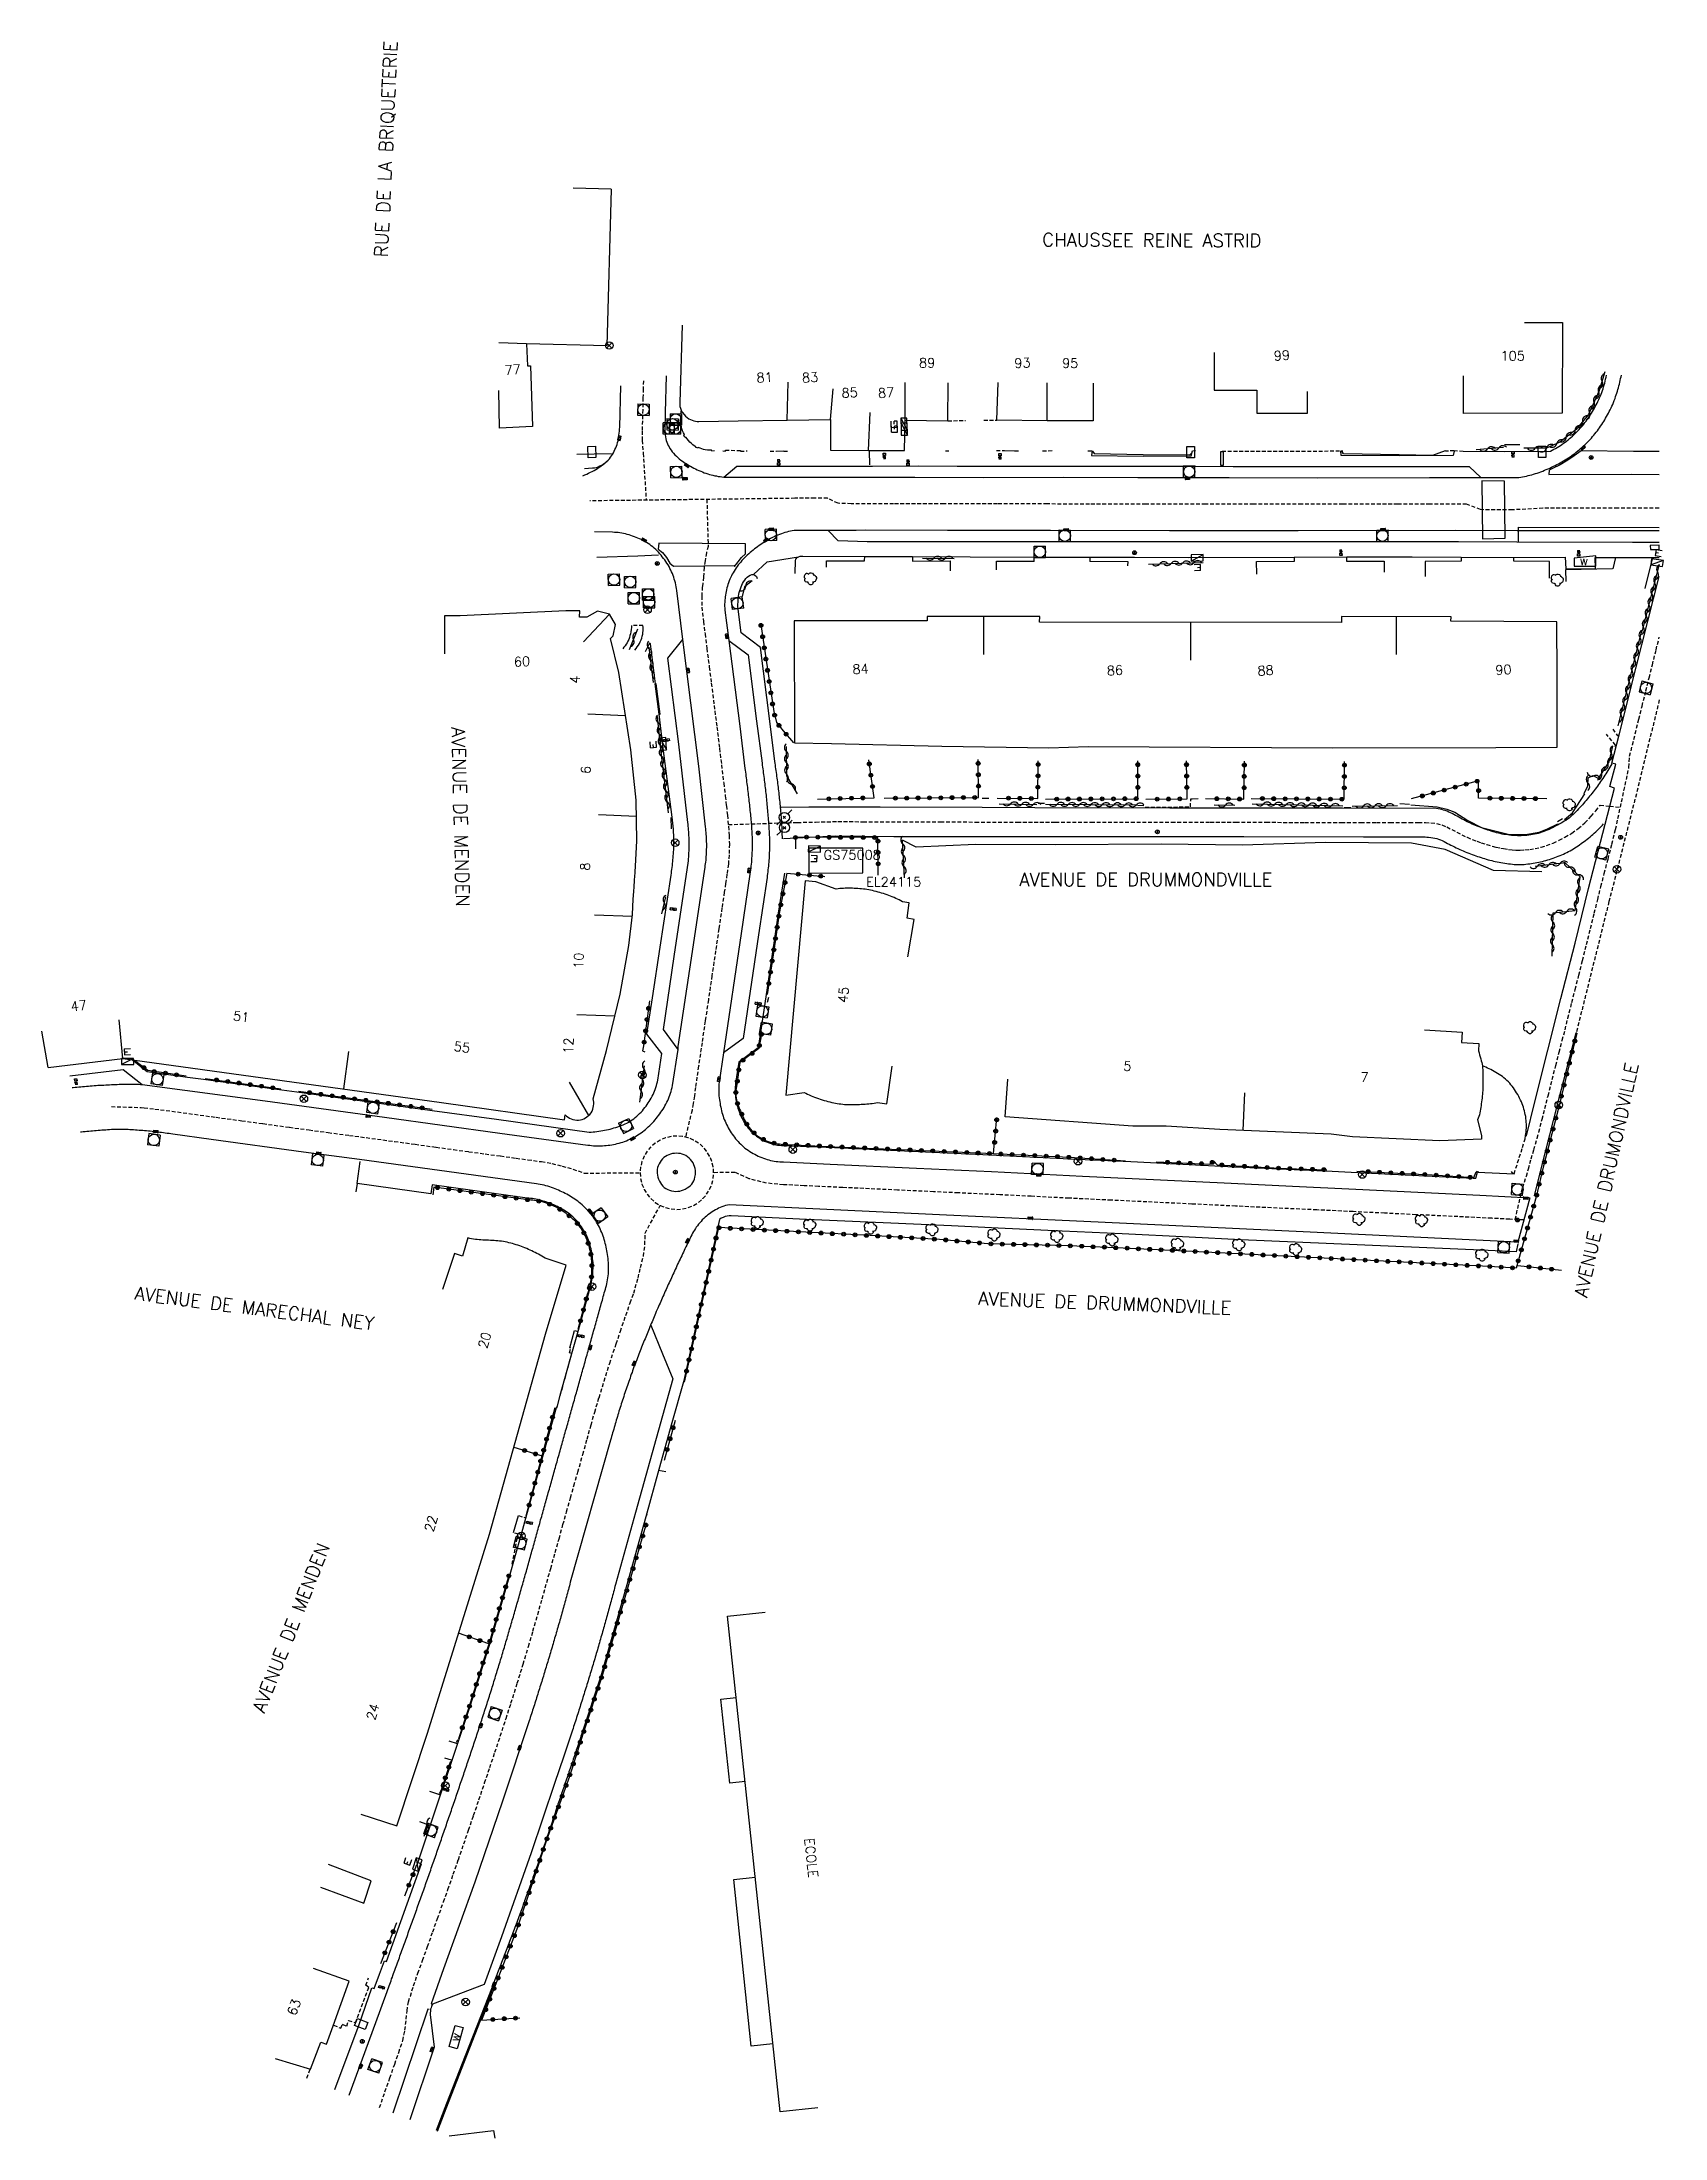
# Model space of a CAD drawing. Header units: millimetres. Extents: x 150035 to 151001, y 152000 to 153000.
# Drawn here: x 150786.3 to 151000.8, y 152597.6 to 152874.7 of the extents above; entities that cross this region are included whole.
import ezdxf
from ezdxf.enums import TextEntityAlignment as Align

# ---------------------------------------------------------------- set-up
doc = ezdxf.new("R2010")
doc.units = ezdxf.units.MM
doc.linetypes.add('DASHED', pattern=[0.75, 0.5, -0.25])
doc.layers.get('0').update_dxf_attribs({"linetype": 'CONTINUOUS'})
for name, color, linetype in [('W0001', 6, 'DASHED'), ('W0003', 5, 'CONTINUOUS'), ('W0006', 2, 'CONTINUOUS'), ('W0008', 7, 'CONTINUOUS'), ('W0014', 7, 'CONTINUOUS'), ('W0015', 2, 'CONTINUOUS'), ('W0017', 7, 'CONTINUOUS'), ('W0020', 2, 'CONTINUOUS'), ('W0021', 2, 'CONTINUOUS'), ('W0100', 7, 'CONTINUOUS'), ('W0101', 7, 'CONTINUOUS'), ('W0103', 1, 'CONTINUOUS'), ('W0104', 1, 'CONTINUOUS'), ('W0106', 7, 'CONTINUOUS'), ('W0112', 1, 'DASHED'), ('W0113', 2, 'DASHED'), ('W0212', 2, 'CONTINUOUS'), ('W0213', 2, 'CONTINUOUS'), ('W0300', 7, 'CONTINUOUS'), ('W0310', 3, 'CONTINUOUS'), ('W0322', 7, 'CONTINUOUS'), ('W0400', 7, 'CONTINUOUS'), ('W0402', 7, 'CONTINUOUS'), ('W0420', 7, 'CONTINUOUS'), ('W0421', 7, 'CONTINUOUS'), ('W0425', 7, 'CONTINUOUS'), ('W0430', 7, 'CONTINUOUS'), ('W0431', 7, 'CONTINUOUS'), ('W0432', 7, 'CONTINUOUS'), ('W0461', 7, 'CONTINUOUS'), ('W0469', 7, 'CONTINUOUS'), ('W0473', 7, 'CONTINUOUS'), ('W0856', 7, 'CONTINUOUS'), ('W0984', 7, 'CONTINUOUS'), ('W0989', 7, 'CONTINUOUS'), ('W0991', 7, 'CONTINUOUS'), ('W1102', 7, 'CONTINUOUS'), ('W1336', 3, 'CONTINUOUS'), ('W1338', 7, 'CONTINUOUS'), ('W1471', 7, 'CONTINUOUS')]:
    doc.layers.add(name, color=color, linetype=linetype)
doc.styles.get("Standard").update_dxf_attribs({"font": 'romans.shx', "width": 0.85})

msp = doc.modelspace()

# ---------------------------------------------------------------- texts
at = {"layer": 'W0984'}
for s, rotation, p in [('w', 358.8198, (150990.03, 152805.56)), ('ECOLE', 276.0507, (150887.32, 152634.62)), ('w', 74.2767, (150841.49, 152610.82))]:
    msp.add_text(s, height=1.25, rotation=rotation, dxfattribs=at).set_placement(p, align=Align.CENTER)
at = {"layer": 'W0989'}
for s, rotation, p in [('RUE DE LA BRIQUETERIE', 87.361, (150831.08, 152846.31)), ('CHAUSSEE REINE ASTRID', 359.7501, (150918.46, 152848.6)), ('AVENUE DE MENDEN', 271.5211, (150841.28, 152784.17)), ('AVENUE DE DRUMONDVILLE', 77.502, (150989.59, 152708.86)), ('AVENUE DE MARECHAL NEY', 352.7047, (150798.55, 152709.36)), ('AVENUE DE DRUMMONDVILLE', 357.822, (150910.01, 152708.66)), ('AVENUE DE MENDEN', 68.5979, (150814.85, 152654.06))]:
    msp.add_text(s, height=1.75, rotation=rotation, dxfattribs=at).set_placement(p, align=Align.MIDDLE_LEFT)
msp.add_text('AVENUE DE DRUMMONDVILLE', height=1.75, dxfattribs=at).set_placement((150915.42, 152764.02), align=Align.MIDDLE_LEFT)
at = {"layer": 'W0991'}
for s, rotation, p in [('99', 3.3438, (150950.16, 152832.68)), ('105', 0.1395, (150980.63, 152832.63)), ('77', 3.3438, (150848.52, 152830.78)), ('81', 3.3438, (150881.81, 152829.77)), ('83', 3.3438, (150887.82, 152829.77)), ('89', 359.4575, (150903.24, 152831.7)), ('93', 3.3438, (150915.88, 152831.69)), ('95', 359.9436, (150922.15, 152831.65)), ('85', 3.3438, (150893.05, 152827.76)), ('87', 3.3438, (150897.86, 152827.75)), ('60', 2.3871, (150849.74, 152792.21)), ('84', 3.3438, (150894.49, 152791.23)), ('86', 3.3438, (150928.09, 152791.05)), ('88', 3.3438, (150948, 152791.03)), ('90', 3.3438, (150979.44, 152791.13)), ('4', 87.6027, (150857.34, 152790.41)), ('6', 87.6027, (150858.77, 152778.48)), ('GS75008', 0.1231, (150893.35, 152766.66)), ('8', 87.6027, (150858.68, 152765.7)), ('EL24115', 0.1231, (150898.83, 152763.08)), ('10', 87.6027, (150857.82, 152753.26)), ('47', 6.7395, (150791.21, 152746.72)), ('45', 84.843, (150892.81, 152748.71)), ('51', 352.1642, (150812.53, 152745.28)), ('55', 352.06, (150841.7, 152741.24)), ('12', 87.6027, (150856.48, 152742.03)), ('5', 356.7514, (150929.68, 152738.73)), ('7', 357.8844, (150961.01, 152737.26)), ('20', 73.9329, (150845.37, 152702.95)), ('22', 73.4604, (150838.28, 152678.71)), ('24', 72.2763, (150830.6, 152653.81)), ('63', 69.6414, (150820.18, 152614.73))]:
    msp.add_text(s, height=1.25, rotation=rotation, dxfattribs=at).set_placement(p, align=Align.CENTER)

# ---------------------------------------------------------------- blocks, each defined once
blk = doc.blocks.new('T856')
for p, q in [((-0.125, 0), (0.125, 0)), ((0, 0.125), (0, -0.125))]:
    blk.add_line(p, q)
blk.add_ellipse((0, 0), major_axis=(-0.177, 0.177), ratio=1, start_param=3.9269908, end_param=10.2101761)
blk = doc.blocks.new('T400')
for p, q in [((-0.15, 0.3), (0.15, 0.3)), ((-0.15, -0.25), (-0.15, 0.3)), ((-0.15, 0.15), (0.15, 0.15)), ((-0.15, 0), (0.15, 0)), ((0.15, 0.3), (0.15, -0.25)), ((-0.15, -0.15), (0.15, -0.15)), ((-0.15, -0.25), (-0.15, -0.3)), ((-0.15, -0.3), (0.15, -0.3)), ((0.15, -0.3), (0.15, -0.25))]:
    blk.add_line(p, q)
blk = doc.blocks.new('T469')
at = {"color": 0, "linetype": 'Continuous', "flags": 128}
for points in [[(-0.35, 0.35), (0.35, -0.35)], [(-0.35, -0.35), (0.35, 0.35)]]:
    blk.add_lwpolyline(points, dxfattribs=at)
at = {"color": 0, "linetype": 'Continuous'}
blk.add_circle((0, 0), 0.5, dxfattribs=at)
blk = doc.blocks.new('T420')
for p, q in [((0.75, 0.75), (-0.75, 0.75)), ((-0.75, 0.75), (-0.75, -0.75)), ((0.75, 0.75), (0.75, -0.75)), ((0.75, -0.75), (-0.75, -0.75))]:
    blk.add_line(p, q)
blk.add_ellipse((0, 0), major_axis=(-0.53, 0.53), ratio=1, start_param=3.926991, end_param=10.210176)
blk = doc.blocks.new('T1471')
at = {"color": 0, "linetype": 'Continuous', "flags": 128}
blk.add_lwpolyline([(-0.75, -0.5), (-0.75, 0.5), (0.75, 0.5), (0.75, -0.5), (-0.75, -0.5)], dxfattribs=at)
blk = doc.blocks.new('T425')
for p, q in [((-0.15, 0.6), (0.15, 0.6)), ((-0.15, 0.6), (-0.15, 0.3)), ((-0.15, 0.3), (0.15, 0.3)), ((-0.15, 0.15), (0.15, 0.15)), ((-0.15, -0.15), (-0.15, 0.15)), ((0, 0.45), (0.15, 0.45)), ((0.15, 0.45), (0.15, 0.3)), ((0.15, 0.15), (0.15, -0.15)), ((0.15, -0.15), (-0.15, -0.15))]:
    blk.add_line(p, q)
blk.add_ellipse((0, 0), major_axis=(-0.106, 0.106), ratio=1, start_param=3.926991, end_param=10.210176)
blk = doc.blocks.new('T430')
at = {"flags": 128}
for points in [[(0.8, 0.8), (-0.8, 0.8)], [(-0.8, 0.8), (-0.8, 0)], [(0.8, 0.8), (-0.8, 0)], [(-0.8, 0), (0.8, 0)], [(-0.4, 2.1), (0.4, 2.1)], [(-0.4, 2.1), (-0.4, 1.3)], [(-0.4, 1.7), (0, 1.7)], [(-0.4, 1.3), (0.4, 1.3)], [(0.8, 0), (0.8, 0.8)]]:
    blk.add_lwpolyline(points, dxfattribs=at)
blk = doc.blocks.new('T473')
for p, q in [((-0.166667, 0.166667), (0.166667, -0.166667)), ((-0.166667, -0.166667), (0.166667, 0.166667)), ((0.500001, 0.500001), (1.000002, 1.000002)), ((-1.000002, -1.000002), (-0.500001, -0.500001))]:
    blk.add_line(p, q)
blk.add_ellipse((0, 0), major_axis=(0.471405, 0.471405), ratio=1, start_param=5.4977871438, end_param=11.780972451)
blk = doc.blocks.new('T300')
for p, q in [((-0.8, 0.51), (-0.86, 0.34)), ((-0.86, 0.34), (-0.86, 0.17)), ((-0.86, 0.17), (-0.74, 0.06)), ((-0.69, 0.63), (-0.8, 0.51)), ((-0.8, -0.06), (-0.74, 0.06)), ((-0.74, 0.06), (-0.69, 0.11)), ((-0.57, 0.69), (-0.69, 0.63)), ((-0.46, 0.69), (-0.57, 0.69)), ((-0.29, 0.63), (-0.46, 0.69)), ((-0.29, 0.63), (-0.17, 0.74)), ((-0.23, 0.57), (-0.29, 0.63)), ((-0.17, 0.74), (-0.06, 0.8)), ((-0.06, 0.8), (0.06, 0.8)), ((0.06, 0.8), (0.23, 0.74)), ((0.23, 0.74), (0.34, 0.63)), ((0.34, 0.63), (0.4, 0.51)), ((0.46, 0.46), (0.34, 0.46)), ((0.4, 0.51), (0.4, 0.46)), ((0.57, 0.4), (0.46, 0.46)), ((0.57, 0.4), (0.69, 0.29)), ((0.69, 0.29), (0.74, 0.17)), ((0.74, 0.06), (0.69, -0.17)), ((0.74, 0.17), (0.74, 0.06)), ((-0.8, -0.17), (-0.8, -0.06)), ((-0.8, -0.23), (-0.8, -0.17)), ((-0.74, -0.34), (-0.8, -0.23)), ((-0.69, -0.4), (-0.74, -0.34)), ((-0.51, -0.46), (-0.69, -0.4)), ((-0.4, -0.46), (-0.51, -0.46)), ((-0.4, -0.46), (-0.34, -0.46)), ((-0.34, -0.46), (-0.34, -0.4)), ((-0.34, -0.51), (-0.34, -0.46)), ((-0.29, -0.63), (-0.34, -0.51)), ((-0.17, -0.74), (-0.29, -0.63)), ((-0.06, -0.8), (-0.17, -0.74)), ((0.06, -0.8), (-0.06, -0.8)), ((0.17, -0.74), (0.06, -0.8)), ((0.23, -0.69), (0.17, -0.74)), ((0.29, -0.46), (0.23, -0.46)), ((0.29, -0.63), (0.23, -0.69)), ((0.46, -0.4), (0.29, -0.46)), ((0.34, -0.51), (0.29, -0.63)), ((0.34, -0.51), (0.34, -0.46)), ((0.57, -0.34), (0.46, -0.4)), ((0.63, -0.29), (0.57, -0.34)), ((0.69, -0.17), (0.63, -0.29))]:
    blk.add_line(p, q)
blk = doc.blocks.new('T432')
at = {"flags": 128}
for points in [[(0.8, 0.8), (-0.8, 0.8)], [(-0.8, 0.8), (-0.8, 0)], [(0.8, 0.8), (-0.8, 0)], [(-0.8, 0), (0.8, 0)], [(-0.4, 2.1), (-0.4, 1.3)], [(-0.4, 1.3), (0.4, 1.3)], [(-0.39, 2.1), (0.41, 2.1)], [(0, 1.7), (0.4, 1.7)], [(0.4, 1.3), (0.4, 1.7)], [(0.8, 0), (0.8, 0.8)]]:
    blk.add_lwpolyline(points, dxfattribs=at)
blk = doc.blocks.new('t310o')
at = {"color": 0, "linetype": 'Continuous'}
for centre, start, end in [((-0.5, 0.38), 216.8699, 323.1304), ((0.5, -0.37), 36.8699, 143.1303)]:
    blk.add_arc(centre, 0.625, start, end, dxfattribs=at)
blk = doc.blocks.new('t322o')
at = {"color": 0, "linetype": 'Continuous'}
for radius in [0.25, 0.15]:
    blk.add_circle((0, 0), radius, dxfattribs=at)

# ---------------------------------------------------------------- linework, layer by layer
at = {"layer": 'W0001'}
for points in [[(150865.76, 152829.96), (150865.73, 152828.89), (150865.7, 152827.69), (150865.66, 152826.13), (150865.62, 152824.65), (150865.59, 152823.31), (150865.58, 152822.07), (150865.73, 152820.37), (150866.13, 152814.16)], [(151000, 152813.09), (150999.95, 152813.09), (150994.54, 152813.1), (150989.14, 152813.09), (150984.63, 152813.09), (150980.55, 152812.88), (150976.38, 152812.91), (150974.53, 152813.63), (150969.7, 152813.63), (150965.43, 152813.64), (150958.19, 152813.64), (150952.78, 152813.63), (150946.38, 152813.63), (150940.05, 152813.64), (150932.15, 152813.64), (150924.71, 152813.65), (150919.12, 152813.66), (150912.53, 152813.66), (150905.45, 152813.67), (150898.81, 152813.67), (150893.23, 152813.7), (150891.48, 152813.75), (150890.1, 152814.41), (150888.4, 152814.41), (150885.78, 152814.41), (150858.67, 152814.07)], [(150874.14, 152814.26), (150874.31, 152808.06), (150874.08, 152807.22), (150873.94, 152806.16), (150873.77, 152805.27), (150873.69, 152804), (150873.54, 152802.71), (150873.47, 152801.49), (150873.49, 152800.02), (150873.69, 152798.14), (150873.9, 152796.49), (150874.14, 152794.57), (150874.46, 152792.08), (150874.73, 152789.97), (150875.1, 152787.04), (150875.47, 152784.18), (150875.81, 152781.36), (150876.08, 152779.18), (150876.37, 152776.76), (150876.57, 152775.06), (150876.72, 152773.76), (150876.85, 152772.54), (150877, 152771.06), (150877.09, 152769.84), (150877.12, 152768.69), (150877.08, 152767.27), (150876.98, 152766.04), (150876.8, 152764.71), (150876.61, 152763.48), (150876.45, 152762.35), (150876.14, 152760.26), (150875.73, 152757.5), (150875.3, 152754.6), (150874.81, 152751.3), (150874.34, 152748.11), (150873.92, 152745.32), (150873.5, 152742.45), (150873.04, 152739.35), (150872.82, 152737.9), (150872.64, 152736.53), (150872.49, 152735.41), (150872.35, 152734.39), (150872.18, 152733.51), (150871.31, 152729.96)], [(150980.95, 152719.07), (150981.64, 152722.02), (150981.94, 152723.3), (150982.43, 152724.8), (150982.7, 152725.77), (150983.07, 152727.08), (150983.42, 152728.31), (150983.87, 152729.83), (150984.07, 152730.63), (150984.51, 152732.33), (150984.86, 152733.74), (150985.3, 152735.44), (150985.85, 152737.6), (150986.32, 152739.44), (150986.76, 152741.19), (150987.17, 152742.78), (150987.54, 152744.15), (150987.92, 152745.67), (150988.45, 152747.77), (150988.89, 152749.5), (150989.36, 152751.36), (150989.86, 152753.33), (150990.38, 152755.42), (150990.91, 152757.56), (150991.41, 152759.56), (150991.86, 152761.36), (150992.29, 152763.09), (150992.73, 152764.8), (150993.22, 152766.72), (150993.73, 152768.7), (150994.22, 152770.63), (150995.99, 152778.84), (150996.08, 152780.31), (150996.45, 152781.81), (150996.82, 152783.28), (150997.29, 152785.21), (150997.72, 152786.94), (150998.22, 152788.94), (150998.65, 152790.68), (150999.08, 152792.39), (150999.57, 152794.36), (151000, 152796.07)], [(150876.98, 152771.29), (150880.01, 152771.37), (150882.29, 152771.45), (150884.06, 152771.51), (150886.12, 152771.56), (150888.51, 152771.62), (150891.46, 152771.68), (150894.79, 152771.66), (150900.15, 152771.63), (150905, 152771.63), (150909.63, 152771.62), (150915.16, 152771.61), (150920.19, 152771.6), (150924.92, 152771.6), (150930.19, 152771.59), (150935.56, 152771.59), (150940.66, 152771.59), (150944.04, 152771.59), (150948.06, 152771.58), (150953.16, 152771.57), (150957.98, 152771.56), (150960.55, 152771.55), (150962.62, 152771.55), (150964.42, 152771.55), (150966.09, 152771.55), (150966.99, 152771.55), (150968.18, 152771.55), (150969.09, 152771.54), (150969.83, 152771.51), (150970.55, 152771.43), (150971.28, 152771.24), (150971.92, 152770.97), (150972.57, 152770.63), (150973.25, 152770.26), (150973.91, 152769.94), (150974.6, 152769.61), (150975.27, 152769.32), (150975.89, 152769.08), (150976.47, 152768.88), (150977.19, 152768.64), (150977.91, 152768.43), (150978.43, 152768.3), (150979.04, 152768.17), (150979.43, 152768.1), (150980.08, 152768), (150980.56, 152767.95), (150981.06, 152767.91), (150981.61, 152767.9), (150982.24, 152767.93), (150982.88, 152768), (150983.59, 152768.11), (150984.4, 152768.3), (150985.11, 152768.51), (150985.98, 152768.84), (150986.77, 152769.2), (150987.52, 152769.6), (150988.43, 152770.15), (150989.28, 152770.75), (150990.15, 152771.51), (150990.99, 152772.39), (150991.62, 152773.11), (150992.19, 152773.83), (150993.46, 152773.71), (150994.86, 152773.58)], [(150795.46, 152733.99), (150799.38, 152733.89), (150799.77, 152733.85), (150801.21, 152733.68), (150804.2, 152733.29), (150809.28, 152732.59), (150812.69, 152732.13), (150815.48, 152731.75), (150818.97, 152731.27), (150821.57, 152730.91), (150824.11, 152730.57), (150826.9, 152730.2), (150829.86, 152729.8), (150832.85, 152729.39), (150835.59, 152729.02), (150838.38, 152728.63), (150840.67, 152728.32), (150842.68, 152728.04), (150844.84, 152727.74), (150846.86, 152727.47), (150848.94, 152727.18), (150850.5, 152726.97), (150852.28, 152726.72), (150853.67, 152726.47), (150855.02, 152726.13), (150856.43, 152725.74), (150857.95, 152725.2), (150865.33, 152725.26)], [(150873.04, 152729.18), (150872.39, 152729.58), (150871.68, 152729.87), (150870.94, 152730.05), (150870.18, 152730.11), (150869.43, 152730.05), (150868.69, 152729.87), (150867.98, 152729.58), (150867.33, 152729.18), (150866.75, 152728.69), (150866.26, 152728.11), (150865.86, 152727.46), (150865.57, 152726.76), (150865.39, 152726.02), (150865.33, 152725.26), (150865.39, 152724.5), (150865.57, 152723.76), (150865.86, 152723.06), (150866.26, 152722.41), (150866.75, 152721.83), (150867.33, 152721.34), (150867.98, 152720.94), (150868.69, 152720.65), (150869.43, 152720.47), (150870.18, 152720.41), (150870.94, 152720.47), (150871.68, 152720.65), (150872.39, 152720.94), (150873.04, 152721.34), (150873.62, 152721.83), (150874.11, 152722.41), (150874.51, 152723.06), (150874.8, 152723.76), (150874.98, 152724.5), (150875.04, 152725.26), (150874.98, 152726.02), (150874.8, 152726.76), (150874.51, 152727.46), (150874.11, 152728.11), (150873.62, 152728.69), (150873.04, 152729.18)], [(150982.11, 152719.01), (150980.24, 152719.11), (150977.85, 152719.23), (150973.38, 152719.45), (150967.83, 152719.71), (150963.69, 152719.91), (150959.53, 152720.11), (150954.75, 152720.34), (150948.74, 152720.62), (150944, 152720.84), (150938.24, 152721.12), (150932.29, 152721.4), (150927.6, 152721.62), (150921.98, 152721.89), (150917.01, 152722.14), (150912.87, 152722.34), (150907.36, 152722.59), (150904.1, 152722.74), (150899.33, 152722.96), (150895.62, 152723.14), (150892.06, 152723.3), (150888.89, 152723.45), (150886.99, 152723.54), (150884.26, 152723.67), (150882.03, 152723.88), (150879.75, 152724.46), (150877.86, 152725.3), (150875.04, 152725.26)], [(150830.88, 152601.67), (150831.61, 152603.76), (150832.25, 152605.59), (150832.89, 152607.43), (150833.43, 152608.96), (150833.97, 152610.53), (150834.25, 152611.91), (150834.41, 152613.36), (150834.53, 152614.46), (150834.7, 152615.65), (150834.96, 152616.41), (150835.37, 152617.78), (150835.96, 152619.43), (150836.58, 152621.14), (150837.23, 152622.95), (150837.92, 152624.89), (150838.55, 152626.65), (150839.35, 152628.89), (150839.93, 152630.51), (150840.64, 152632.52), (150841.31, 152634.44), (150842.02, 152636.52), (150842.65, 152638.35), (150843.32, 152640.3), (150844.02, 152642.35), (150844.78, 152644.61), (150845.46, 152646.61), (150846.13, 152648.64), (150846.85, 152650.79), (150847.61, 152653.11), (150848.26, 152655.13), (150849.09, 152657.76), (150849.87, 152660.29), (150850.57, 152662.64), (150851.16, 152664.65), (150851.79, 152666.85), (150852.39, 152668.94), (150852.99, 152671.1), (150853.51, 152672.96), (150854.1, 152675.07), (150854.61, 152676.87), (150855.13, 152678.74), (150855.61, 152680.44), (150856.14, 152682.29), (150856.58, 152683.88), (150857.09, 152685.67), (150857.75, 152688.02), (150858.31, 152690.02), (150858.84, 152691.91), (150859.32, 152693.59), (150859.89, 152695.52), (150860.56, 152697.7), (150861.3, 152700.06), (150862.16, 152702.65), (150862.72, 152704.3), (150863.44, 152706.4), (150864.02, 152708.06), (150864.47, 152709.32), (150865.06, 152711.34), (150865.38, 152712.75), (150865.76, 152714.23), (150865.96, 152715.74), (150865.98, 152717.28), (150867.98, 152720.94)]]:
    msp.add_lwpolyline(points, dxfattribs=at)
at = {"layer": 'W0003'}
for points in [[(150942.06, 152820.6), (150942.36, 152820.61), (150942.38, 152818.76), (150942.07, 152818.77), (150942.06, 152820.6)], [(150838.53, 152598.57), (150839.68, 152601.55), (150844.22, 152613.2), (150845.25, 152615.82), (150845.86, 152617.5), (150845.76, 152617.6), (150842.2, 152608.51), (150839.74, 152602.23), (150838.35, 152598.65)]]:
    msp.add_lwpolyline(points, dxfattribs=at)
at = {"layer": 'W0006'}
for points in [[(150857.75, 152817.4), (150858.01, 152817.51), (150858.26, 152817.62), (150858.5, 152817.73), (150858.75, 152817.85), (150858.99, 152817.97), (150859.23, 152818.09), (150859.46, 152818.22), (150859.69, 152818.36), (150859.91, 152818.51), (150860.13, 152818.66), (150860.35, 152818.82), (150860.56, 152818.98), (150860.76, 152819.15), (150860.97, 152819.33)], [(150876.37, 152817.22), (150882.71, 152817.22), (150891.72, 152817.2), (150896.06, 152817.21), (150901.61, 152817.22), (150910.64, 152817.18), (150921.28, 152817.21), (150931.07, 152817.18), (150943.16, 152817.18), (150954.88, 152817.13), (150969.65, 152817.16), (150976.4, 152817.18)], [(151000, 152810.13), (150996.32, 152810.13), (150981.22, 152810.1), (150973.13, 152810.14), (150952.27, 152810.13), (150935.26, 152810.11), (150919.56, 152810.15), (150905.93, 152810.15), (150895.1, 152810.19), (150893.86, 152810.17), (150890.2, 152810.16)], [(150889.97, 152805.33), (150889.96, 152806.13), (150894.99, 152806.14)], [(150901.31, 152806.11), (150906.29, 152806.14), (150906.28, 152804.84)], [(150912.41, 152804.94), (150912.42, 152806.11), (150917.4, 152806.08)], [(150958.66, 152806.11), (150963.64, 152806.08), (150963.65, 152804.65)], [(150985.5, 152803.87), (150985.5, 152806.07), (150980.77, 152806.11)], [(150924.75, 152806.08), (150929.76, 152806.06), (150929.71, 152805.48)], [(150946.82, 152804.37), (150946.78, 152806.07), (150951.79, 152806.08)], [(150973.82, 152806.09), (150969.07, 152806.07), (150969.04, 152804.09)], [(150993.82, 152805.09), (150987.62, 152804.96), (150987.63, 152803.41)], [(150870.34, 152741.55), (150868.41, 152744.18), (150869.82, 152753.84), (150871.7, 152766.5), (150871.73, 152766.76), (150871.75, 152767.02), (150871.77, 152767.28), (150871.78, 152767.54), (150871.8, 152767.8), (150871.8, 152768.06), (150871.81, 152768.31), (150871.81, 152768.57), (150871.81, 152768.82), (150871.8, 152769.07), (150871.8, 152769.32), (150871.79, 152769.57), (150871.78, 152769.82), (150871.77, 152770.07), (150871.75, 152770.32), (150871.73, 152770.57), (150871.71, 152770.82), (150871.69, 152771.07), (150871.67, 152771.32), (150871.64, 152771.57), (150870.42, 152781.91), (150869, 152793.27), (150870.97, 152795.76)], [(150877.05, 152795.61), (150879.6, 152793.71), (150880.71, 152784.95), (150881.44, 152779.38), (150881.47, 152779.13), (150881.5, 152778.88), (150881.54, 152778.63), (150881.57, 152778.39), (150881.6, 152778.14), (150881.64, 152777.89), (150881.67, 152777.64), (150881.7, 152777.39), (150881.73, 152777.15), (150881.76, 152776.9), (150881.79, 152776.65), (150881.82, 152776.4), (150881.85, 152776.15), (150881.88, 152775.9), (150881.9, 152775.66), (150881.93, 152775.41), (150881.96, 152775.16), (150881.98, 152774.91), (150882.01, 152774.66), (150882.03, 152774.41), (150882.06, 152774.16), (150882.08, 152773.91), (150882.1, 152773.67), (150882.13, 152773.42), (150882.15, 152773.17), (150882.17, 152772.92), (150882.19, 152772.67), (150882.21, 152772.42), (150882.23, 152772.17), (150882.25, 152771.92), (150882.27, 152771.67), (150882.29, 152771.42), (150882.31, 152771.17), (150882.33, 152770.92), (150882.34, 152770.67), (150882.36, 152770.43), (150882.38, 152770.16), (150882.39, 152769.89), (150882.4, 152769.63), (150882.4, 152769.36), (150882.4, 152769.09), (150882.41, 152768.82), (150882.41, 152768.57), (150882.41, 152768.32), (150882.4, 152768.07), (150882.4, 152767.82), (150882.39, 152767.57), (150882.38, 152767.32), (150882.37, 152767.06), (150882.36, 152766.81), (150882.34, 152766.56), (150882.32, 152766.31), (150882.3, 152766.05), (150882.28, 152765.8), (150882.25, 152765.55), (150882.22, 152765.29), (150882.19, 152765.04), (150882.16, 152764.79), (150882.13, 152764.54), (150882.09, 152764.28), (150880.96, 152756.72), (150878.93, 152742.98), (150876.36, 152741.12)], [(150790.27, 152736.51), (150790.42, 152736.53), (150790.66, 152736.55), (150790.9, 152736.58), (150791.15, 152736.6), (150791.4, 152736.63), (150791.66, 152736.65), (150791.91, 152736.67), (150792.16, 152736.69), (150792.42, 152736.71), (150792.67, 152736.73), (150792.92, 152736.75), (150793.18, 152736.77), (150793.43, 152736.79), (150793.68, 152736.81), (150793.94, 152736.82), (150794.19, 152736.84), (150794.45, 152736.85), (150794.7, 152736.87), (150794.95, 152736.88), (150795.21, 152736.89), (150795.46, 152736.91), (150795.71, 152736.92), (150795.97, 152736.93), (150796.22, 152736.94), (150796.47, 152736.95), (150796.71, 152736.95), (150796.95, 152736.96), (150797.2, 152736.96), (150797.44, 152736.96), (150797.68, 152736.96), (150797.92, 152736.96), (150798.17, 152736.96), (150798.41, 152736.96), (150798.65, 152736.96), (150798.87, 152736.95), (150799.1, 152736.95), (150799.32, 152736.94), (150799.54, 152736.93)], [(150866.72, 152705.11), (150868.28, 152701.31), (150869.64, 152698.01), (150864.71, 152680.36), (150862.07, 152670.81), (150862, 152670.57), (150861.94, 152670.33), (150861.88, 152670.09), (150861.81, 152669.85), (150861.75, 152669.6), (150861.68, 152669.36), (150861.62, 152669.12), (150861.55, 152668.88), (150861.49, 152668.64), (150861.42, 152668.4), (150861.36, 152668.16), (150861.29, 152667.92), (150861.23, 152667.68), (150861.16, 152667.44), (150861.09, 152667.2), (150861.03, 152666.96), (150860.96, 152666.72), (150860.9, 152666.48), (150860.83, 152666.24), (150860.76, 152666), (150860.69, 152665.76), (150860.63, 152665.52), (150860.56, 152665.28), (150860.49, 152665.05), (150860.42, 152664.81), (150860.36, 152664.57), (150860.29, 152664.33), (150860.22, 152664.09), (150860.15, 152663.85), (150860.08, 152663.61), (150860.01, 152663.37), (150859.95, 152663.13), (150859.88, 152662.89), (150859.81, 152662.65), (150859.74, 152662.41), (150859.67, 152662.17), (150859.6, 152661.94), (150859.53, 152661.7), (150859.46, 152661.46), (150859.39, 152661.22), (150859.32, 152660.98), (150859.25, 152660.74), (150859.17, 152660.5), (150859.1, 152660.25), (150859.03, 152660.01), (150858.96, 152659.77), (150858.88, 152659.53), (150858.81, 152659.28), (150858.74, 152659.04), (150858.66, 152658.8), (150858.59, 152658.56), (150858.52, 152658.32), (150858.44, 152658.07), (150858.37, 152657.83), (150858.29, 152657.59), (150858.22, 152657.35), (150858.14, 152657.11), (150858.07, 152656.86), (150857.99, 152656.62), (150857.92, 152656.38), (150857.84, 152656.14), (150857.77, 152655.9), (150857.69, 152655.66), (150857.62, 152655.42), (150857.54, 152655.17), (150857.46, 152654.93), (150857.39, 152654.69), (150857.31, 152654.45), (150857.23, 152654.21), (150857.16, 152653.97), (150857.08, 152653.73), (150857, 152653.49), (150856.92, 152653.25), (150856.85, 152653), (150856.77, 152652.76), (150856.69, 152652.52), (150856.61, 152652.28), (150856.53, 152652.04), (150856.46, 152651.8), (150856.38, 152651.56), (150855.25, 152648.14), (150854.03, 152644.53), (150850.91, 152635.33), (150846.99, 152624.26), (150844.73, 152617.95), (150837.87, 152615.35)]]:
    msp.add_lwpolyline(points, dxfattribs=at)
at = {"layer": 'W0008'}
for points in [[(150857.98, 152818.33), (150859.04, 152818.42), (150859.3, 152818.45), (150859.55, 152818.5), (150859.79, 152818.58), (150860.02, 152818.69), (150860.26, 152818.81), (150860.48, 152818.95), (150860.69, 152819.1), (150860.9, 152819.27), (150861.09, 152819.44), (150861.27, 152819.64), (150861.42, 152819.83), (150861.56, 152820.02), (150861.68, 152820.22), (150861.8, 152820.42), (150861.91, 152820.64), (150862, 152820.85), (150862.1, 152821.07), (150862.18, 152821.29), (150862.27, 152821.53), (150862.34, 152821.77), (150862.4, 152822.02), (150862.45, 152822.27), (150862.49, 152822.52), (150862.53, 152822.77), (150862.57, 152823.03), (150862.59, 152823.29), (150862.61, 152823.55), (150862.62, 152823.81), (150862.76, 152829.3)], [(150868.75, 152830.62), (150868.63, 152825.74), (150868.58, 152823.38), (150868.62, 152823.1), (150868.64, 152822.82), (150868.66, 152822.53), (150868.66, 152822.52), (150868.7, 152822.29), (150868.77, 152822.06), (150868.84, 152821.84), (150868.93, 152821.62), (150869.03, 152821.41), (150869.14, 152821.21), (150869.26, 152821), (150869.41, 152820.78), (150869.57, 152820.57), (150869.74, 152820.37), (150869.92, 152820.18), (150870.11, 152819.99), (150870.3, 152819.81), (150870.5, 152819.64), (150870.71, 152819.47), (150870.91, 152819.32), (150871.12, 152819.17), (150871.33, 152819.03), (150871.54, 152818.89), (150871.75, 152818.76), (150871.97, 152818.64), (150872.19, 152818.52), (150872.42, 152818.4), (150872.64, 152818.29), (150872.87, 152818.18), (150873.1, 152818.08), (150873.34, 152817.98), (150873.57, 152817.89), (150873.8, 152817.8), (150874.02, 152817.72), (150874.25, 152817.65), (150874.48, 152817.58), (150874.71, 152817.52), (150874.95, 152817.46), (150875.18, 152817.4), (150875.42, 152817.36), (150875.65, 152817.31), (150875.89, 152817.28), (150876.13, 152817.24), (150876.37, 152817.22), (150878.1, 152818.68), (150891.1, 152818.68), (150896.01, 152818.67), (150902.09, 152818.69), (150907.23, 152818.67), (150920.88, 152818.66), (150931.28, 152818.64), (150938.76, 152818.65), (150943.69, 152818.61), (150954.67, 152818.63), (150970.46, 152818.63), (150974.87, 152818.63), (150976.42, 152817.18), (150977.25, 152817.16), (150981.19, 152817.14), (150981.44, 152817.17), (150981.69, 152817.21), (150981.94, 152817.25), (150982.18, 152817.3), (150982.43, 152817.35), (150982.67, 152817.41), (150982.91, 152817.47), (150983.15, 152817.53), (150983.39, 152817.6), (150983.63, 152817.67), (150983.87, 152817.75), (150984.11, 152817.83), (150984.35, 152817.92), (150984.59, 152818.01), (150984.83, 152818.11), (150985.07, 152818.2), (150985.3, 152818.31), (150985.54, 152818.41), (150985.77, 152818.52), (150986, 152818.64), (150986.23, 152818.75), (150986.45, 152818.87), (150986.68, 152818.99), (150986.91, 152819.11), (150987.13, 152819.24), (150987.35, 152819.37), (150987.57, 152819.5), (150987.79, 152819.63), (150988, 152819.77), (150988.21, 152819.91), (150988.42, 152820.05), (150988.63, 152820.2), (150988.83, 152820.35), (150989.03, 152820.5), (150989.22, 152820.67), (150989.42, 152820.83), (150989.6, 152820.99), (150989.79, 152821.16), (150989.97, 152821.33), (150990.15, 152821.5), (150990.33, 152821.67), (150990.5, 152821.84), (150990.68, 152822.02), (150990.85, 152822.2), (150991.02, 152822.38), (150991.18, 152822.56), (150991.34, 152822.75), (150991.5, 152822.94), (150991.66, 152823.14), (150991.81, 152823.33), (150991.96, 152823.54), (150992.11, 152823.74), (150992.25, 152823.95), (150992.39, 152824.16), (150992.53, 152824.37), (150992.66, 152824.58), (150992.79, 152824.8), (150992.91, 152825.02), (150993.04, 152825.23), (150993.16, 152825.45), (150993.28, 152825.68), (150993.39, 152825.9), (150993.51, 152826.12), (150993.62, 152826.35), (150993.73, 152826.57), (150993.85, 152826.82), (150993.96, 152827.08), (150994.05, 152827.33), (150994.15, 152827.59), (150994.23, 152827.85), (150994.31, 152828.08), (150994.38, 152828.32), (150994.46, 152828.56), (150994.52, 152828.79), (150994.59, 152829.03), (150994.66, 152829.27), (150994.72, 152829.51), (150994.78, 152829.75), (150994.84, 152829.99), (150994.89, 152830.23), (150994.94, 152830.47), (150995, 152830.71)], [(150789.97, 152738.06), (150797.01, 152738.92), (150799.54, 152736.93), (150815.76, 152734.75), (150831.53, 152732.6), (150846.77, 152730.5), (150858.42, 152728.91), (150858.66, 152728.88), (150858.91, 152728.85), (150859.15, 152728.83), (150859.39, 152728.82), (150859.63, 152728.81), (150859.88, 152728.81), (150860.12, 152728.81), (150860.36, 152728.82), (150860.6, 152728.84), (150860.84, 152728.86), (150861.09, 152728.88), (150861.33, 152728.91), (150861.57, 152728.95), (150861.82, 152728.99), (150862.07, 152729.04), (150862.31, 152729.1), (150862.56, 152729.16), (150862.8, 152729.24), (150863.04, 152729.31), (150863.27, 152729.4), (150863.51, 152729.49), (150863.74, 152729.59), (150863.97, 152729.69), (150864.19, 152729.8), (150864.41, 152729.91), (150864.62, 152730.02), (150864.84, 152730.14), (150865.04, 152730.27), (150865.25, 152730.4), (150865.45, 152730.54), (150865.65, 152730.68), (150865.84, 152730.82), (150866.03, 152730.98), (150866.21, 152731.14), (150866.4, 152731.31), (150866.59, 152731.49), (150866.77, 152731.67), (150866.95, 152731.86), (150867.12, 152732.05), (150867.29, 152732.24), (150867.45, 152732.43), (150867.61, 152732.63), (150867.77, 152732.83), (150867.92, 152733.04), (150868.07, 152733.25), (150868.21, 152733.46), (150868.35, 152733.67), (150868.48, 152733.89), (150868.61, 152734.12), (150868.74, 152734.34), (150868.86, 152734.57), (150868.97, 152734.81), (150869.07, 152735.04), (150869.17, 152735.28), (150869.26, 152735.52), (150869.34, 152735.77), (150869.41, 152736.01), (150869.48, 152736.26), (150869.54, 152736.52), (150869.59, 152736.77), (150870.33, 152741.55), (150870.36, 152741.93), (150872.26, 152754.51), (150873.86, 152765.38), (150873.9, 152765.62), (150873.94, 152765.85), (150873.97, 152766.09), (150874, 152766.33), (150874.03, 152766.57), (150874.05, 152766.81), (150874.07, 152767.05), (150874.09, 152767.29), (150874.1, 152767.53), (150874.11, 152767.77), (150874.11, 152768.02), (150874.12, 152768.26), (150874.12, 152768.51), (150874.12, 152768.76), (150874.11, 152769.01), (150874.1, 152769.25), (150874.09, 152769.5), (150874.08, 152769.74), (150874.06, 152769.99), (150874.04, 152770.24), (150874.02, 152770.48), (150874, 152770.73), (150873.97, 152770.98), (150873.07, 152779.02), (150870.97, 152795.76), (150870.16, 152802.23), (150870.12, 152802.48), (150870.08, 152802.73), (150870.03, 152802.98), (150869.98, 152803.23), (150869.91, 152803.48), (150869.84, 152803.72), (150869.77, 152803.97), (150869.68, 152804.21), (150869.59, 152804.45), (150869.49, 152804.68), (150869.38, 152804.92), (150869.26, 152805.15), (150869.14, 152805.38), (150869.01, 152805.61), (150868.87, 152805.83), (150868.72, 152806.05), (150868.57, 152806.26), (150868.42, 152806.47), (150868.25, 152806.68), (150868.09, 152806.88), (150867.92, 152807.08), (150867.74, 152807.27), (150867.56, 152807.46), (150867.38, 152807.64), (150867.19, 152807.82), (150866.99, 152807.99), (150866.79, 152808.15), (150866.59, 152808.31), (150866.37, 152808.45), (150866.15, 152808.59), (150865.94, 152808.72), (150865.71, 152808.84), (150865.49, 152808.95), (150865.26, 152809.05), (150865.04, 152809.15), (150864.8, 152809.25), (150864.57, 152809.33), (150864.33, 152809.42), (150864.1, 152809.49), (150863.86, 152809.57), (150863.61, 152809.64), (150863.38, 152809.7), (150863.14, 152809.75), (150862.9, 152809.8), (150862.66, 152809.84), (150862.42, 152809.87), (150862.17, 152809.89), (150861.93, 152809.91), (150861.69, 152809.92), (150859.3, 152809.97)], [(151000, 152808.59), (150996.45, 152808.59), (150981.16, 152808.62), (150973.46, 152808.64), (150964.04, 152808.64), (150952.59, 152808.64), (150934.87, 152808.64), (150917.97, 152808.66), (150906.19, 152808.66), (150895.31, 152808.66), (150891.48, 152808.78), (150890.19, 152810.15), (150885.68, 152810.14), (150885.43, 152810.1), (150885.19, 152810.06), (150884.94, 152810.01), (150884.7, 152809.95), (150884.46, 152809.88), (150884.23, 152809.81), (150883.99, 152809.73), (150883.75, 152809.63), (150883.51, 152809.54), (150883.27, 152809.44), (150883.04, 152809.33), (150882.8, 152809.22), (150882.57, 152809.1), (150882.35, 152808.98), (150882.12, 152808.85), (150881.9, 152808.72), (150881.68, 152808.58), (150881.47, 152808.44), (150881.26, 152808.3), (150881.05, 152808.16), (150880.84, 152808.01), (150880.64, 152807.86), (150880.44, 152807.71), (150880.24, 152807.56), (150880.05, 152807.4), (150879.86, 152807.24), (150879.67, 152807.07), (150879.48, 152806.9), (150879.3, 152806.73), (150879.12, 152806.55), (150878.94, 152806.37), (150878.77, 152806.18), (150878.61, 152805.99), (150878.45, 152805.8), (150878.3, 152805.61), (150878.15, 152805.41), (150878.01, 152805.21), (150877.87, 152805.01), (150877.74, 152804.8), (150877.61, 152804.58), (150877.49, 152804.37), (150877.38, 152804.15), (150877.28, 152803.92), (150877.18, 152803.7), (150877.09, 152803.48), (150877, 152803.25), (150876.92, 152803.02), (150876.85, 152802.79), (150876.79, 152802.56), (150876.73, 152802.32), (150876.68, 152802.09), (150876.63, 152801.85), (150876.6, 152801.61), (150876.56, 152801.38), (150876.54, 152801.19), (150876.51, 152800.94), (150876.5, 152800.68), (150876.49, 152800.42), (150876.49, 152800.16), (150876.5, 152799.9), (150876.51, 152799.64), (150876.74, 152797.96), (150877.03, 152795.6), (150878.49, 152784.31), (150879.17, 152778.71), (150879.2, 152778.46), (150879.24, 152778.2), (150879.27, 152777.95), (150879.31, 152777.7), (150879.34, 152777.44), (150879.37, 152777.19), (150879.4, 152776.93), (150879.44, 152776.68), (150879.47, 152776.43), (150879.5, 152776.17), (150879.53, 152775.92), (150879.56, 152775.66), (150879.59, 152775.41), (150879.62, 152775.16), (150879.65, 152774.9), (150879.68, 152774.65), (150879.7, 152774.39), (150879.73, 152774.14), (150879.76, 152773.88), (150879.78, 152773.64), (150879.81, 152773.39), (150879.84, 152773.14), (150879.86, 152772.89), (150879.89, 152772.64), (150879.91, 152772.4), (150879.94, 152772.15), (150879.96, 152771.9), (150879.98, 152771.65), (150880.01, 152771.41), (150880.03, 152771.16), (150880.04, 152770.91), (150880.06, 152770.66), (150880.08, 152770.41), (150880.09, 152770.16), (150880.1, 152769.92), (150880.11, 152769.66), (150880.12, 152769.4), (150880.12, 152769.14), (150880.12, 152768.89), (150880.12, 152768.63), (150880.12, 152768.37), (150880.12, 152768.12), (150880.11, 152767.86), (150880.1, 152767.6), (150880.09, 152767.35), (150880.08, 152767.09), (150880.06, 152766.83), (150880.04, 152766.56), (150880.02, 152766.3), (150880, 152766.04), (150879.97, 152765.78), (150879.94, 152765.52), (150879.91, 152765.26), (150879.87, 152765), (150879.83, 152764.74), (150878.67, 152756.86), (150876.35, 152741.12), (150875.76, 152737.21), (150875.74, 152736.95), (150875.73, 152736.7), (150875.72, 152736.44), (150875.71, 152736.19), (150875.72, 152735.93), (150875.73, 152735.68), (150875.74, 152735.42), (150875.77, 152735.17), (150875.8, 152734.91), (150875.84, 152734.66), (150875.88, 152734.42), (150875.92, 152734.17), (150875.97, 152733.93), (150876.02, 152733.69), (150876.08, 152733.46), (150876.14, 152733.22), (150876.21, 152732.98), (150876.28, 152732.75), (150876.36, 152732.52), (150876.44, 152732.29), (150876.54, 152732.06), (150876.63, 152731.84), (150876.74, 152731.62), (150876.86, 152731.39), (150876.97, 152731.18), (150877.1, 152730.96), (150877.22, 152730.75), (150877.36, 152730.54), (150877.49, 152730.34), (150877.64, 152730.14), (150877.78, 152729.94), (150877.94, 152729.75), (150878.1, 152729.56), (150878.26, 152729.38), (150878.43, 152729.2), (150878.61, 152729.03), (150878.79, 152728.86), (150878.98, 152728.69), (150879.18, 152728.52), (150879.39, 152728.37), (150879.59, 152728.22), (150879.81, 152728.08), (150880.02, 152727.94), (150880.24, 152727.81), (150880.46, 152727.69), (150880.69, 152727.57), (150880.92, 152727.46), (150881.16, 152727.36), (150881.39, 152727.26), (150881.63, 152727.17), (150881.87, 152727.08), (150882.1, 152727.01), (150882.33, 152726.94), (150882.57, 152726.88), (150882.81, 152726.83), (150883.04, 152726.79), (150883.28, 152726.75), (150883.53, 152726.72), (150883.77, 152726.7), (150884.01, 152726.69), (150884.26, 152726.68), (150890.45, 152726.38), (150901.83, 152725.86), (150911.77, 152725.4), (150923.79, 152724.8), (150934.09, 152724.32), (150943.41, 152723.87), (150951.51, 152723.5), (150959.88, 152723.1), (150976.3, 152722.31), (150982.91, 152721.95), (150981.3, 152716.08), (150971.2, 152716.55), (150953.87, 152717.38), (150925.85, 152718.7), (150917.32, 152719.13), (150905.81, 152719.65), (150889.99, 152720.39), (150877.11, 152721), (150876.86, 152720.97), (150876.61, 152720.92), (150876.37, 152720.85), (150876.14, 152720.76), (150875.92, 152720.66), (150875.7, 152720.56), (150875.49, 152720.45), (150875.27, 152720.34), (150875.07, 152720.22), (150874.86, 152720.09), (150874.67, 152719.96), (150874.47, 152719.82), (150874.28, 152719.68), (150874.09, 152719.53), (150873.9, 152719.37), (150873.72, 152719.19), (150873.54, 152719.02), (150873.37, 152718.83), (150873.2, 152718.64), (150873.04, 152718.45), (150872.89, 152718.25), (150872.75, 152718.06), (150872.62, 152717.87), (150872.49, 152717.68), (150872.37, 152717.48), (150872.26, 152717.27), (150872.14, 152717.04), (150872.03, 152716.81), (150871.92, 152716.59), (150871.81, 152716.36), (150871.7, 152716.13), (150871.59, 152715.9), (150871.48, 152715.67), (150871.37, 152715.44), (150871.25, 152715.21), (150871.15, 152714.98), (150871.04, 152714.75), (150870.93, 152714.52), (150870.82, 152714.29), (150870.71, 152714.06), (150870.6, 152713.83), (150870.49, 152713.6), (150870.39, 152713.37), (150870.28, 152713.15), (150870.18, 152712.93), (150870.07, 152712.7), (150869.97, 152712.48), (150869.87, 152712.26), (150869.77, 152712.04), (150869.66, 152711.81), (150869.56, 152711.59), (150869.46, 152711.37), (150869.36, 152711.14), (150869.25, 152710.92), (150869.15, 152710.7), (150869.05, 152710.47), (150868.95, 152710.25), (150868.85, 152710.03), (150868.75, 152709.8), (150868.65, 152709.58), (150868.54, 152709.36), (150868.44, 152709.13), (150868.34, 152708.91), (150868.24, 152708.68), (150868.15, 152708.46), (150868.05, 152708.24), (150867.95, 152708.01), (150867.85, 152707.79), (150867.75, 152707.56), (150867.65, 152707.34), (150867.55, 152707.11), (150867.46, 152706.89), (150867.36, 152706.66), (150867.27, 152706.44), (150867.17, 152706.22), (150867.08, 152705.99), (150866.99, 152705.77), (150866.9, 152705.54), (150866.8, 152705.32), (150866.71, 152705.09), (150866.62, 152704.87), (150866.52, 152704.64), (150866.43, 152704.42), (150866.34, 152704.19), (150866.24, 152703.97), (150866.15, 152703.75), (150866.06, 152703.52), (150865.97, 152703.3), (150865.87, 152703.08), (150865.78, 152702.85), (150865.69, 152702.63), (150865.6, 152702.4), (150865.51, 152702.18), (150865.42, 152701.95), (150865.33, 152701.73), (150865.24, 152701.5), (150865.15, 152701.26), (150865.06, 152701.02), (150864.97, 152700.78), (150864.87, 152700.54), (150864.78, 152700.3), (150864.69, 152700.06), (150864.6, 152699.82), (150864.51, 152699.58), (150864.42, 152699.33), (150864.33, 152699.09), (150864.25, 152698.85), (150864.16, 152698.61), (150864.07, 152698.37), (150863.99, 152698.12), (150863.9, 152697.88), (150863.81, 152697.64), (150863.73, 152697.39), (150863.64, 152697.15), (150863.56, 152696.9), (150863.48, 152696.66), (150863.4, 152696.41), (150863.31, 152696.17), (150863.23, 152695.92), (150863.15, 152695.68), (150863.07, 152695.43), (150862.99, 152695.18), (150862.91, 152694.94), (150862.83, 152694.69), (150862.76, 152694.44), (150862.68, 152694.2), (150862.61, 152693.96), (150862.53, 152693.72), (150862.46, 152693.49), (150862.39, 152693.25), (150862.32, 152693.01), (150862.25, 152692.78), (150862.17, 152692.54), (150862.1, 152692.3), (150862.03, 152692.06), (150861.97, 152691.83), (150861.9, 152691.59), (150861.83, 152691.35), (150861.76, 152691.11), (150861.69, 152690.88), (150861.62, 152690.64), (150861.56, 152690.4), (150861.49, 152690.16), (150861.43, 152689.92), (150856.1, 152671.12), (150856.04, 152670.88), (150855.97, 152670.64), (150855.91, 152670.4), (150855.84, 152670.16), (150855.78, 152669.92), (150855.71, 152669.68), (150855.65, 152669.44), (150855.58, 152669.2), (150855.52, 152668.96), (150855.45, 152668.72), (150855.39, 152668.48), (150855.32, 152668.24), (150855.25, 152668.01), (150855.19, 152667.77), (150855.12, 152667.53), (150855.05, 152667.29), (150854.99, 152667.05), (150854.92, 152666.81), (150854.85, 152666.57), (150854.78, 152666.33), (150854.72, 152666.1), (150854.65, 152665.86), (150854.58, 152665.62), (150854.51, 152665.38), (150854.44, 152665.14), (150854.38, 152664.9), (150854.31, 152664.67), (150854.24, 152664.43), (150854.17, 152664.19), (150854.1, 152663.95), (150854.03, 152663.71), (150853.96, 152663.47), (150853.89, 152663.24), (150853.82, 152663), (150853.75, 152662.76), (150853.68, 152662.52), (150853.61, 152662.29), (150853.54, 152662.05), (150853.47, 152661.81), (150853.4, 152661.57), (150853.33, 152661.33), (150853.26, 152661.09), (150853.19, 152660.86), (150853.11, 152660.62), (150853.04, 152660.38), (150852.97, 152660.14), (150852.9, 152659.9), (150852.83, 152659.67), (150852.75, 152659.43), (150852.68, 152659.19), (150852.61, 152658.95), (150852.54, 152658.71), (150852.46, 152658.48), (150852.39, 152658.24), (150852.32, 152658), (150852.24, 152657.76), (150852.17, 152657.53), (150852.09, 152657.29), (150852.02, 152657.05), (150851.95, 152656.81), (150851.87, 152656.58), (150851.8, 152656.34), (150851.72, 152656.1), (150851.65, 152655.86), (150851.57, 152655.63), (150851.5, 152655.39), (150851.42, 152655.15), (150851.35, 152654.92), (150851.27, 152654.68), (150851.2, 152654.44), (150851.12, 152654.21), (150851.04, 152653.97), (150850.97, 152653.73), (150850.89, 152653.49), (150850.81, 152653.26), (150850.74, 152653.02), (150850.66, 152652.79), (150847.13, 152642.18), (150843.47, 152631.47), (150839.36, 152620), (150837.73, 152615.41), (150837.87, 152615.34), (150837.75, 152615.05), (150837.69, 152614.87), (150837.64, 152614.67), (150837.61, 152614.44), (150837.59, 152614.2), (150837.59, 152613.96), (150838.1, 152609.67), (150834.89, 152600.04)], [(150826.86, 152603.3), (150828.15, 152606.8), (150830.39, 152612.91), (150831.9, 152617.04), (150831.98, 152617.28), (150832.07, 152617.51), (150832.15, 152617.75), (150832.24, 152617.98), (150832.32, 152618.21), (150832.41, 152618.45), (150832.49, 152618.68), (150832.58, 152618.92), (150832.66, 152619.15), (150832.75, 152619.38), (150832.83, 152619.62), (150832.92, 152619.85), (150833, 152620.09), (150833.09, 152620.32), (150833.17, 152620.55), (150833.25, 152620.79), (150833.34, 152621.02), (150833.42, 152621.26), (150833.51, 152621.49), (150833.59, 152621.72), (150833.68, 152621.96), (150833.76, 152622.19), (150833.85, 152622.43), (150833.93, 152622.66), (150834.01, 152622.9), (150834.1, 152623.13), (150834.18, 152623.36), (150834.27, 152623.6), (150834.35, 152623.84), (150834.44, 152624.07), (150834.52, 152624.31), (150834.61, 152624.55), (150834.69, 152624.78), (150834.78, 152625.02), (150834.86, 152625.26), (150834.95, 152625.49), (150835.03, 152625.73), (150835.12, 152625.97), (150835.2, 152626.2), (150835.29, 152626.44), (150835.37, 152626.68), (150835.46, 152626.91), (150835.54, 152627.15), (150835.63, 152627.39), (150835.71, 152627.63), (150835.8, 152627.86), (150835.88, 152628.1), (150835.97, 152628.34), (150836.05, 152628.57), (150836.14, 152628.81), (150836.22, 152629.05), (150836.31, 152629.28), (150836.39, 152629.52), (150836.47, 152629.76), (150836.56, 152630), (150836.64, 152630.23), (150836.73, 152630.47), (150836.81, 152630.71), (150836.9, 152630.94), (150836.98, 152631.18), (150837.06, 152631.42), (150837.15, 152631.66), (150837.23, 152631.89), (150837.31, 152632.13), (150837.4, 152632.37), (150837.48, 152632.61), (150837.57, 152632.84), (150837.65, 152633.08), (150837.73, 152633.32), (150837.82, 152633.56), (150837.9, 152633.8), (150837.98, 152634.03), (150838.07, 152634.27), (150838.15, 152634.51), (150838.23, 152634.75), (150838.32, 152634.99), (150838.4, 152635.23), (150838.48, 152635.46), (150838.57, 152635.7), (150838.65, 152635.94), (150838.73, 152636.18), (150838.81, 152636.42), (150838.9, 152636.66), (150838.98, 152636.9), (150839.06, 152637.13), (150839.14, 152637.37), (150839.23, 152637.61), (150839.31, 152637.85), (150839.39, 152638.09), (150839.47, 152638.33), (150839.56, 152638.57), (150839.64, 152638.8), (150839.72, 152639.04), (150839.8, 152639.28), (150839.89, 152639.52), (150839.97, 152639.76), (150840.05, 152640), (150840.13, 152640.24), (150840.21, 152640.48), (150840.3, 152640.71), (150840.38, 152640.95), (150840.46, 152641.19), (150840.54, 152641.43), (150840.62, 152641.67), (150840.71, 152641.91), (150840.79, 152642.15), (150840.87, 152642.39), (150840.95, 152642.63), (150841.03, 152642.86), (150841.11, 152643.1), (150841.19, 152643.34), (150841.28, 152643.58), (150841.36, 152643.82), (150841.44, 152644.06), (150841.52, 152644.3), (150841.6, 152644.54), (150841.68, 152644.77), (150841.76, 152645.01), (150841.84, 152645.25), (150841.92, 152645.49), (150842.01, 152645.73), (150842.09, 152645.96), (150842.17, 152646.2), (150842.25, 152646.44), (150842.33, 152646.68), (150842.41, 152646.92), (150842.49, 152647.16), (150842.57, 152647.39), (150842.65, 152647.63), (150842.73, 152647.87), (150842.81, 152648.11), (150842.89, 152648.35), (150842.97, 152648.59), (150843.05, 152648.82), (150843.13, 152649.06), (150843.21, 152649.3), (150843.29, 152649.54), (150843.36, 152649.78), (150843.44, 152650.02), (150843.52, 152650.26), (150843.6, 152650.49), (150843.68, 152650.73), (150843.76, 152650.97), (150843.84, 152651.21), (150843.91, 152651.45), (150843.99, 152651.69), (150844.07, 152651.93), (150844.15, 152652.17), (150844.23, 152652.41), (150844.31, 152652.65), (150844.39, 152652.89), (150844.46, 152653.13), (150844.54, 152653.38), (150844.62, 152653.62), (150844.7, 152653.86), (150844.78, 152654.1), (150844.86, 152654.34), (150844.93, 152654.58), (150845.01, 152654.83), (150845.09, 152655.07), (150845.17, 152655.31), (150845.25, 152655.55), (150845.32, 152655.79), (150845.4, 152656.04), (150845.48, 152656.28), (150845.55, 152656.52), (150845.63, 152656.76), (150845.71, 152657.01), (150845.78, 152657.25), (150845.86, 152657.49), (150845.93, 152657.73), (150846.01, 152657.98), (150846.09, 152658.22), (150846.16, 152658.46), (150846.23, 152658.7), (150846.31, 152658.95), (150846.38, 152659.18), (150846.45, 152659.42), (150846.53, 152659.66), (150846.6, 152659.9), (150846.67, 152660.13), (150846.74, 152660.37), (150846.81, 152660.61), (150846.89, 152660.85), (150846.96, 152661.09), (150847.03, 152661.32), (150847.1, 152661.56), (150847.17, 152661.8), (150847.24, 152662.04), (150847.31, 152662.28), (150847.38, 152662.51), (150847.45, 152662.75), (150847.52, 152662.99), (150847.59, 152663.23), (150847.67, 152663.47), (150847.74, 152663.7), (150847.81, 152663.94), (150847.87, 152664.18), (150847.94, 152664.42), (150848.01, 152664.66), (150848.08, 152664.9), (150848.15, 152665.13), (150848.22, 152665.37), (150848.29, 152665.61), (150848.36, 152665.85), (150848.43, 152666.09), (150848.5, 152666.33), (150848.57, 152666.57), (150848.64, 152666.8), (150848.71, 152667.04), (150848.78, 152667.28), (150848.84, 152667.52), (150848.91, 152667.76), (150848.98, 152668), (150849.05, 152668.24), (150849.12, 152668.47), (150849.19, 152668.71), (150849.26, 152668.95), (150849.33, 152669.19), (150849.39, 152669.43), (150849.46, 152669.67), (150849.53, 152669.91), (150849.6, 152670.15), (150849.67, 152670.39), (150849.74, 152670.63), (150849.81, 152670.88), (150849.88, 152671.12), (150849.95, 152671.36), (150850.02, 152671.6), (150850.08, 152671.84), (150850.15, 152672.09), (150850.22, 152672.33), (150850.29, 152672.57), (150850.36, 152672.81), (150850.42, 152673.06), (150850.49, 152673.3), (150850.56, 152673.54), (150850.63, 152673.78), (150850.7, 152674.02), (150850.76, 152674.27), (150850.83, 152674.51), (150850.9, 152674.75), (150850.97, 152674.99), (150851.03, 152675.24), (150851.1, 152675.48), (150851.17, 152675.72), (150851.24, 152675.96), (150851.3, 152676.21), (150851.37, 152676.45), (150851.44, 152676.69), (150851.51, 152676.93), (150851.57, 152677.18), (150851.64, 152677.42), (150851.71, 152677.66), (150851.78, 152677.9), (150851.85, 152678.14), (150851.91, 152678.39), (150851.98, 152678.63), (150852.05, 152678.87), (150852.12, 152679.11), (150852.18, 152679.35), (150852.25, 152679.59), (150852.32, 152679.83), (150852.39, 152680.07), (150852.45, 152680.31), (150852.52, 152680.55), (150852.59, 152680.79), (150852.66, 152681.03), (150852.72, 152681.27), (150852.79, 152681.51), (150852.86, 152681.75), (150852.92, 152681.99), (150852.99, 152682.23), (150853.06, 152682.47), (150853.13, 152682.71), (150853.19, 152682.95), (150853.26, 152683.19), (150853.33, 152683.43), (150853.4, 152683.67), (150853.46, 152683.91), (150853.53, 152684.15), (150853.6, 152684.39), (150853.67, 152684.63), (150853.73, 152684.87), (150853.8, 152685.11), (150853.87, 152685.35), (150853.93, 152685.59), (150854, 152685.83), (150854.07, 152686.07), (150854.14, 152686.31), (150854.2, 152686.55), (150854.27, 152686.8), (150854.34, 152687.04), (150854.41, 152687.28), (150854.47, 152687.52), (150854.54, 152687.76), (150854.61, 152688), (150854.68, 152688.24), (150854.74, 152688.48), (150854.81, 152688.72), (150854.88, 152688.96), (150854.94, 152689.2), (150855.01, 152689.44), (150855.08, 152689.68), (150855.15, 152689.92), (150855.21, 152690.16), (150855.28, 152690.4), (150855.35, 152690.64), (150855.42, 152690.88), (150855.48, 152691.12), (150855.55, 152691.36), (150855.62, 152691.6), (150855.69, 152691.84), (150855.75, 152692.08), (150855.82, 152692.32), (150855.89, 152692.56), (150855.95, 152692.8), (150856.02, 152693.04), (150856.09, 152693.28), (150856.16, 152693.52), (150856.22, 152693.76), (150856.29, 152694), (150856.36, 152694.24), (150856.43, 152694.48), (150856.49, 152694.72), (150856.56, 152694.96), (150856.63, 152695.2), (150856.69, 152695.44), (150856.76, 152695.68), (150856.83, 152695.92), (150856.9, 152696.16), (150856.96, 152696.4), (150857.03, 152696.64), (150857.1, 152696.88), (150857.17, 152697.12), (150857.23, 152697.36), (150857.3, 152697.6), (150857.37, 152697.84), (150857.43, 152698.08), (150857.5, 152698.32), (150857.57, 152698.56), (150857.64, 152698.8), (150857.7, 152699.04), (150857.77, 152699.28), (150857.84, 152699.52), (150857.91, 152699.76), (150857.97, 152700), (150858.04, 152700.24), (150858.11, 152700.48), (150858.17, 152700.72), (150858.24, 152700.96), (150858.31, 152701.2), (150858.38, 152701.44), (150858.44, 152701.68), (150858.51, 152701.92), (150858.58, 152702.16), (150858.65, 152702.4), (150858.71, 152702.64), (150858.78, 152702.88), (150858.85, 152703.12), (150858.91, 152703.36), (150858.98, 152703.6), (150859.05, 152703.84), (150859.12, 152704.08), (150859.18, 152704.32), (150859.25, 152704.57), (150859.32, 152704.81), (150859.38, 152705.05), (150859.45, 152705.29), (150859.52, 152705.53), (150859.59, 152705.77), (150859.65, 152706.01), (150859.72, 152706.25), (150859.79, 152706.49), (150859.86, 152706.73), (150859.92, 152706.97), (150859.99, 152707.21), (150860.06, 152707.45), (150860.12, 152707.69), (150860.19, 152707.93), (150860.26, 152708.17), (150860.33, 152708.41), (150860.39, 152708.65), (150860.46, 152708.89), (150860.53, 152709.13), (150860.59, 152709.37), (150860.66, 152709.61), (150860.73, 152709.85), (150860.8, 152710.09), (150860.86, 152710.34), (150860.93, 152710.59), (150860.98, 152710.85), (150861.03, 152711.1), (150861.07, 152711.36), (150861.1, 152711.61), (150861.13, 152711.87), (150861.15, 152712.12), (150861.16, 152712.38), (150861.16, 152712.64), (150861.16, 152712.9), (150861.16, 152713.15), (150861.14, 152713.41), (150861.12, 152713.67), (150861.09, 152713.93), (150861.06, 152714.18), (150861.03, 152714.44), (150860.99, 152714.69), (150860.94, 152714.94), (150860.9, 152715.19), (150860.84, 152715.43), (150860.79, 152715.68), (150860.72, 152715.92), (150860.66, 152716.17), (150860.59, 152716.41), (150860.51, 152716.65), (150860.43, 152716.89), (150860.34, 152717.12), (150860.25, 152717.36), (150860.15, 152717.59), (150860.05, 152717.83), (150859.94, 152718.06), (150859.83, 152718.29), (150859.71, 152718.52), (150859.58, 152718.74), (150859.45, 152718.95), (150859.31, 152719.16), (150859.17, 152719.37), (150859.02, 152719.57), (150858.87, 152719.76), (150858.71, 152719.95), (150858.54, 152720.14), (150858.37, 152720.32), (150858.2, 152720.5), (150858.02, 152720.67), (150857.84, 152720.84), (150857.65, 152721.01), (150857.46, 152721.17), (150857.27, 152721.33), (150857.08, 152721.49), (150856.88, 152721.63), (150856.68, 152721.77), (150856.48, 152721.91), (150856.27, 152722.04), (150856.06, 152722.17), (150855.85, 152722.29), (150855.64, 152722.41), (150855.42, 152722.52), (150855.21, 152722.63), (150854.99, 152722.73), (150854.77, 152722.84), (150854.54, 152722.94), (150854.32, 152723.03), (150854.09, 152723.13), (150853.87, 152723.22), (150853.62, 152723.31), (150853.38, 152723.39), (150853.13, 152723.47), (150852.88, 152723.54), (150852.63, 152723.61), (150852.38, 152723.66), (150852.13, 152723.71), (150851.87, 152723.75), (150851.62, 152723.79), (150842.35, 152725.06), (150828.26, 152727), (150820.86, 152727.97), (150808.66, 152729.65), (150803.57, 152730.35), (150803.33, 152730.39), (150803.08, 152730.43), (150802.83, 152730.46), (150802.58, 152730.5), (150802.33, 152730.53), (150802.08, 152730.56), (150801.84, 152730.59), (150801.59, 152730.62), (150801.34, 152730.65), (150801.09, 152730.68), (150800.84, 152730.7), (150800.59, 152730.73), (150800.34, 152730.75), (150800.09, 152730.78), (150799.84, 152730.8), (150799.6, 152730.82), (150799.36, 152730.84), (150799.12, 152730.86), (150798.87, 152730.88), (150798.63, 152730.89), (150798.39, 152730.91), (150798.15, 152730.92), (150797.91, 152730.94), (150797.66, 152730.95), (150797.42, 152730.96), (150797.18, 152730.97), (150796.94, 152730.97), (150796.7, 152730.98), (150796.45, 152730.98), (150796.2, 152730.98), (150795.95, 152730.97), (150795.7, 152730.96), (150795.45, 152730.95), (150795.2, 152730.94), (150794.95, 152730.92), (150794.71, 152730.9), (150794.46, 152730.88), (150794.21, 152730.87), (150793.96, 152730.85), (150793.71, 152730.83), (150793.46, 152730.81), (150793.22, 152730.79), (150792.97, 152730.77), (150792.72, 152730.75), (150792.48, 152730.72), (150792.23, 152730.7), (150791.99, 152730.67), (150791.74, 152730.65), (150791.5, 152730.62), (150791.39, 152730.61)]]:
    msp.add_lwpolyline(points, dxfattribs=at)
at = {"layer": 'W0014'}
for points in [[(150974.09, 152820.63), (150979.54, 152820.6), (150985.63, 152820.66), (150985.85, 152820.77), (150986.07, 152820.89), (150986.29, 152821.01), (150986.51, 152821.14), (150986.72, 152821.27), (150986.93, 152821.4), (150987.14, 152821.54), (150987.34, 152821.68), (150987.54, 152821.83), (150987.74, 152821.98), (150987.94, 152822.14), (150988.13, 152822.3), (150988.32, 152822.46), (150988.51, 152822.63), (150988.69, 152822.79), (150988.87, 152822.97), (150989.05, 152823.14), (150989.23, 152823.32), (150989.4, 152823.5), (150989.56, 152823.68), (150989.72, 152823.86), (150989.88, 152824.05), (150990.03, 152824.23), (150990.18, 152824.42), (150990.33, 152824.61), (150990.47, 152824.81), (150990.61, 152825), (150990.75, 152825.2), (150990.88, 152825.4), (150991.04, 152825.66), (150991.17, 152825.88), (150991.3, 152826.1), (150991.42, 152826.33), (150991.54, 152826.55), (150991.66, 152826.78), (150991.78, 152827), (150991.89, 152827.23), (150992, 152827.47), (150992.11, 152827.7), (150992.21, 152827.94), (150992.3, 152828.18), (150992.39, 152828.42), (150992.48, 152828.66), (150992.56, 152828.9), (150992.64, 152829.15), (150992.72, 152829.4), (150992.79, 152829.65), (150992.85, 152829.9), (150992.91, 152830.16), (150992.97, 152830.41), (150993.01, 152830.67)], [(150856.94, 152820.24), (150861.53, 152820.35)], [(150925.07, 152820.68), (150924.98, 152820.05), (150931.79, 152819.97), (150938.15, 152820.02), (150938.3, 152820.7)], [(150972.88, 152820.66), (150972.76, 152820.09), (150965.66, 152820.03), (150957.98, 152820.09), (150957.93, 152820.67)], [(150859.59, 152806.62), (150865.01, 152806.82), (150867.73, 152806.95)], [(150884.14, 152769.38), (150884.12, 152769.67), (150884.11, 152769.95), (150884.1, 152770.23), (150884.09, 152770.49), (150884.08, 152770.75), (150884.08, 152771), (150884.07, 152771.26), (150884.06, 152771.52), (150884.04, 152771.78), (150884.02, 152772.02), (150884, 152772.27), (150883.98, 152772.52), (150883.96, 152772.76), (150883.93, 152773.01), (150883.91, 152773.26), (150883.89, 152773.5), (150883.86, 152773.75), (150883.84, 152773.99), (150883.81, 152774.24), (150883.79, 152774.49), (150883.76, 152774.73), (150883.73, 152774.98), (150883.71, 152775.22), (150883.68, 152775.47), (150883.65, 152775.72), (150883.62, 152775.96), (150883.59, 152776.21), (150883.56, 152776.45), (150883.53, 152776.7), (150883.5, 152776.94), (150883.47, 152777.19), (150883.43, 152777.43), (150883.4, 152777.68), (150883.37, 152777.92), (150883.33, 152778.17), (150883.3, 152778.41), (150883.26, 152778.66), (150883.22, 152778.9), (150883.19, 152779.15), (150883.15, 152779.39), (150883.11, 152779.64), (150882.47, 152784.95), (150881.24, 152794.7), (150878.66, 152796.62), (150878.22, 152800.12), (150878.26, 152800.99), (150878.32, 152801.49), (150878.37, 152801.73), (150878.43, 152801.97), (150878.49, 152802.21), (150878.57, 152802.45), (150878.66, 152802.69), (150878.76, 152802.93), (150878.87, 152803.16), (150879, 152803.38), (150879.14, 152803.59), (150879.29, 152803.79), (150879.46, 152803.97), (150879.65, 152804.14), (150879.86, 152804.26), (150880.09, 152804.33), (150880.32, 152804.32), (150882.11, 152806.02), (150886.25, 152806.66), (150886.47, 152806.75), (150886.81, 152806.77), (150895.01, 152806.74), (150901.3, 152806.71), (150908.95, 152806.69), (150917.4, 152806.63), (150924.75, 152806.62), (150930.63, 152806.61), (150937.73, 152806.58), (150951.76, 152806.65), (150958.7, 152806.66), (150967.34, 152806.68), (150973.8, 152806.64), (150980.78, 152806.6), (150987.57, 152806.63), (150987.63, 152805.09), (150991.56, 152805.08), (150991.51, 152806.59), (150994.21, 152806.6), (150999.12, 152806.6), (151000, 152806.58)], [(150798.26, 152740.16), (150800.2, 152738.62), (150805.51, 152737.88), (150807.64, 152737.61), (150817.97, 152736.21), (150819.94, 152735.94), (150837.85, 152733.49), (150846.33, 152732.33), (150858.59, 152730.62), (150858.85, 152730.64), (150859.1, 152730.66), (150859.36, 152730.68), (150859.62, 152730.71), (150859.87, 152730.74), (150860.12, 152730.78), (150860.38, 152730.82), (150860.63, 152730.87), (150860.88, 152730.92), (150861.13, 152730.97), (150861.38, 152731.03), (150861.62, 152731.1), (150861.87, 152731.17), (150862.12, 152731.24), (150862.36, 152731.32), (150862.61, 152731.41), (150862.85, 152731.49), (150863.1, 152731.59), (150863.34, 152731.7), (150863.58, 152731.82), (150863.81, 152731.96), (150864.04, 152732.1), (150864.26, 152732.24), (150864.48, 152732.4), (150864.68, 152732.56), (150864.88, 152732.73), (150865.07, 152732.91), (150865.26, 152733.09), (150865.44, 152733.27), (150865.62, 152733.46), (150865.79, 152733.66), (150865.95, 152733.86), (150866.11, 152734.07), (150866.26, 152734.27), (150866.4, 152734.48), (150866.54, 152734.69), (150866.67, 152734.91), (150866.8, 152735.13), (150866.92, 152735.36), (150867.03, 152735.58), (150867.14, 152735.82), (150867.24, 152736.05), (150867.33, 152736.28), (150867.41, 152736.52), (150867.49, 152736.77), (150867.55, 152737.01), (150867.6, 152737.26), (150867.65, 152737.51), (150868.17, 152741), (150866.23, 152743.59), (150866.95, 152748.36), (150867.97, 152755.08), (150869.41, 152764.6), (150869.45, 152764.86), (150869.49, 152765.11), (150869.52, 152765.36), (150869.55, 152765.62), (150869.58, 152765.87), (150869.61, 152766.12), (150869.64, 152766.38), (150869.66, 152766.63), (150869.69, 152766.89), (150869.71, 152767.16), (150869.73, 152767.42), (150869.74, 152767.68), (150869.76, 152767.94), (150869.77, 152768.2), (150869.78, 152768.46), (150869.78, 152768.73), (150869.78, 152768.97), (150869.78, 152769.22), (150869.78, 152769.46), (150869.77, 152769.71), (150869.76, 152769.95), (150869.75, 152770.2), (150869.73, 152770.45), (150869.72, 152770.69), (150869.55, 152772.26), (150868.39, 152781.37), (150867.83, 152785.89), (150867.95, 152785.87), (150867.44, 152789.89), (150867.34, 152789.9), (150866.68, 152795.19), (150866.57, 152795.27), (150866, 152794.13)], [(150884.38, 152764.84), (150883.58, 152759.55), (150883.04, 152755.9), (150881.82, 152747.62), (150880.92, 152741.77), (150878.37, 152739.88), (150877.94, 152737.09), (150877.91, 152736.86), (150877.89, 152736.62), (150877.87, 152736.38), (150877.87, 152736.14), (150877.87, 152735.9), (150877.88, 152735.66), (150877.91, 152735.43), (150877.93, 152735.19), (150877.97, 152734.95), (150878.02, 152734.71), (150878.07, 152734.48), (150878.12, 152734.24), (150878.18, 152734.01), (150878.25, 152733.78), (150878.33, 152733.55), (150878.41, 152733.33), (150878.49, 152733.1), (150878.59, 152732.88), (150878.69, 152732.66), (150878.8, 152732.43), (150878.92, 152732.21), (150879.04, 152731.99), (150879.17, 152731.77), (150879.31, 152731.56), (150879.45, 152731.35), (150879.61, 152731.15), (150879.77, 152730.96), (150879.95, 152730.77), (150880.13, 152730.6), (150880.32, 152730.43), (150880.51, 152730.26), (150880.71, 152730.11), (150880.91, 152729.96), (150881.12, 152729.82), (150881.33, 152729.69), (150881.55, 152729.57), (150881.78, 152729.45), (150882.01, 152729.35), (150882.25, 152729.25), (150882.49, 152729.16), (150882.74, 152729.08), (150882.99, 152729.02), (150883.24, 152728.96), (150883.49, 152728.92), (150883.75, 152728.89), (150884.01, 152728.87), (150884.27, 152728.86), (150891.03, 152728.59), (150902.13, 152728.06), (150911.52, 152727.64), (150922.09, 152727.11), (150930.16, 152726.72), (150932.77, 152726.59), (150943, 152726.09), (150950.72, 152725.73), (150956.76, 152725.46), (150959.26, 152725.34), (150969.98, 152724.82), (150975.39, 152724.53), (150975.77, 152724.53), (150975.99, 152725.34), (150980.84, 152725.13)], [(150825, 152604.05), (150828.18, 152612.66), (150829.88, 152617.51), (150830.19, 152617.4), (150830.89, 152619.32), (150831.54, 152621.06), (150831.79, 152620.99), (150836.43, 152633.88), (150835.94, 152634.04), (150842.87, 152654.75), (150844.81, 152660.87), (150845.63, 152663.49), (150848.25, 152672.51), (150849.82, 152678.12), (150850.24, 152679.58), (150852.47, 152687.74), (150854.26, 152694.23), (150854.27, 152694.24), (150854.34, 152694.22), (150854.77, 152695.83), (150856.3, 152701.37), (150857.2, 152704.43), (150858.86, 152710.54), (150858.91, 152710.8), (150858.96, 152711.05), (150858.99, 152711.3), (150859.03, 152711.56), (150859.06, 152711.81), (150859.08, 152712.07), (150859.09, 152712.32), (150859.1, 152712.58), (150859.11, 152712.84), (150859.11, 152713.1), (150859.1, 152713.37), (150859.08, 152713.63), (150859.05, 152713.9), (150859.02, 152714.16), (150858.99, 152714.43), (150858.94, 152714.69), (150858.89, 152714.95), (150858.84, 152715.19), (150858.78, 152715.42), (150858.72, 152715.66), (150858.66, 152715.89), (150858.59, 152716.12), (150858.51, 152716.35), (150858.42, 152716.58), (150858.33, 152716.8), (150858.22, 152717.02), (150858.1, 152717.25), (150857.98, 152717.47), (150857.85, 152717.68), (150857.71, 152717.9), (150857.57, 152718.1), (150857.42, 152718.31), (150857.27, 152718.51), (150857.11, 152718.7), (150856.94, 152718.89), (150856.77, 152719.08), (150856.59, 152719.26), (150856.41, 152719.44), (150856.23, 152719.6), (150856.04, 152719.76), (150855.84, 152719.91), (150855.65, 152720.05), (150855.45, 152720.19), (150855.24, 152720.32), (150855.03, 152720.44), (150854.82, 152720.56), (150854.6, 152720.68), (150854.39, 152720.79), (150854.17, 152720.9), (150853.94, 152721), (150853.7, 152721.1), (150853.46, 152721.2), (150853.22, 152721.28), (150852.98, 152721.37), (150852.74, 152721.44), (150852.49, 152721.51), (150852.24, 152721.58), (150852, 152721.64), (150851.77, 152721.7), (150851.54, 152721.75), (150851.31, 152721.79), (150851.08, 152721.83), (150850.85, 152721.86), (150850.62, 152721.88), (150850.38, 152721.9), (150837.86, 152723.65), (150837.68, 152722.46), (150827.93, 152723.83), (150828.31, 152726.75)], [(150981.3, 152715.86), (150981.09, 152714.8), (150976.44, 152715.02), (150944.7, 152716.4), (150937.89, 152716.72), (150929.04, 152717.16), (150921.11, 152717.51), (150912.64, 152717.92), (150906.48, 152718.22), (150897.43, 152718.63), (150887.29, 152719.09), (150877.36, 152719.54), (150877.09, 152719.54), (150876.83, 152719.51), (150876.57, 152719.45), (150876.3, 152719.35), (150876.05, 152719.24), (150875.81, 152719.09), (150874.15, 152711.52), (150871.19, 152698.17), (150871.06, 152697.63), (150869.53, 152692.2), (150867.79, 152686.02), (150866.07, 152679.78), (150863.46, 152670.46), (150860.14, 152658.71), (150857.66, 152651.24), (150857.59, 152651), (150857.51, 152650.77), (150857.44, 152650.54), (150857.36, 152650.31), (150857.28, 152650.07), (150857.2, 152649.84), (150857.13, 152649.61), (150857.05, 152649.38), (150856.97, 152649.14), (150856.89, 152648.91), (150856.81, 152648.67), (150856.73, 152648.43), (150856.65, 152648.19), (150856.57, 152647.95), (150856.49, 152647.72), (150856.41, 152647.48), (150856.33, 152647.24), (150856.25, 152647), (150856.16, 152646.76), (150856.08, 152646.52), (150856, 152646.28), (150855.92, 152646.04), (150855.84, 152645.8), (150855.76, 152645.56), (150855.68, 152645.32), (150855.59, 152645.08), (150855.51, 152644.84), (150855.43, 152644.6), (150855.35, 152644.37), (150855.27, 152644.13), (150855.19, 152643.89), (150855.11, 152643.66), (150855.03, 152643.42), (150854.95, 152643.19), (150854.87, 152642.95), (150854.79, 152642.71), (150854.71, 152642.48), (150854.63, 152642.24), (150854.55, 152642), (150854.47, 152641.77), (150854.4, 152641.53), (150854.32, 152641.29), (150854.24, 152641.06), (150854.16, 152640.82), (150854.08, 152640.58), (150854, 152640.35), (150853.92, 152640.11), (150853.84, 152639.87), (150853.76, 152639.64), (150853.68, 152639.4), (150853.6, 152639.16), (150853.52, 152638.93), (150853.44, 152638.69), (150853.36, 152638.45), (150853.28, 152638.22), (150853.2, 152637.98), (150853.12, 152637.74), (150853.04, 152637.51), (150852.96, 152637.27), (150852.88, 152637.03), (150852.8, 152636.8), (150852.72, 152636.56), (150852.64, 152636.33), (150852.56, 152636.09), (150852.48, 152635.85), (150852.4, 152635.62), (150852.32, 152635.38), (150852.24, 152635.15), (150852.16, 152634.91), (150852.07, 152634.67), (150851.99, 152634.44), (150851.91, 152634.2), (150851.83, 152633.97), (150851.75, 152633.73), (150851.66, 152633.49), (150851.58, 152633.26), (150851.5, 152633.02), (150851.42, 152632.78), (150851.33, 152632.55), (150851.25, 152632.31), (150851.16, 152632.07), (150851.08, 152631.84), (150851, 152631.6), (150850.91, 152631.36), (150850.83, 152631.12), (150850.74, 152630.89), (150850.66, 152630.65), (150850.58, 152630.41), (150850.49, 152630.18), (150850.41, 152629.94), (150850.32, 152629.7), (150850.24, 152629.47), (150850.15, 152629.23), (150850.06, 152629), (150849.98, 152628.76), (150849.89, 152628.52), (150849.81, 152628.29), (150849.72, 152628.05), (150849.64, 152627.81), (150849.55, 152627.58), (150849.46, 152627.34), (150849.38, 152627.11), (150849.29, 152626.87), (150849.2, 152626.63), (150849.12, 152626.4), (150849.03, 152626.16), (150848.94, 152625.93), (150848.85, 152625.69), (150848.77, 152625.46), (150848.68, 152625.22), (150848.59, 152624.99), (150848.51, 152624.76), (150848.42, 152624.53), (150848.33, 152624.3), (150848.24, 152624.07), (150848.16, 152623.84), (150848.07, 152623.61), (150847.98, 152623.38), (150847.9, 152623.15), (150847.81, 152622.91), (150847.72, 152622.68), (150847.63, 152622.45), (150847.54, 152622.22), (150847.46, 152621.99), (150847.37, 152621.76), (150847.28, 152621.53), (150847.19, 152621.3), (150847.1, 152621.07), (150847.01, 152620.84), (150846.92, 152620.61), (150846.83, 152620.38), (150846.74, 152620.16), (150846.65, 152619.93), (150846.56, 152619.7), (150846.47, 152619.47), (150846.38, 152619.24), (150846.29, 152619.01), (150846.2, 152618.78), (150846.11, 152618.55), (150846.02, 152618.32), (150845.93, 152618.09), (150845.84, 152617.86), (150845.75, 152617.63)]]:
    msp.add_lwpolyline(points, dxfattribs=at)
at = {"layer": 'W0015'}
msp.add_lwpolyline([(150872.54, 152724.69), (150872.62, 152725.03), (150872.64, 152725.3), (150872.63, 152725.57), (150872.6, 152725.82), (150872.53, 152726.08), (150872.44, 152726.32), (150872.32, 152726.56), (150872.16, 152726.78), (150871.98, 152727.01), (150871.79, 152727.2), (150871.58, 152727.37), (150871.36, 152727.52), (150871.14, 152727.63), (150870.9, 152727.72), (150870.65, 152727.78), (150870.39, 152727.82), (150870.13, 152727.83), (150869.85, 152727.82), (150869.59, 152727.78), (150869.34, 152727.72), (150869.1, 152727.64), (150868.88, 152727.54), (150868.67, 152727.41), (150868.47, 152727.26), (150868.29, 152727.09), (150868.12, 152726.89), (150867.97, 152726.67), (150867.83, 152726.43), (150867.72, 152726.19), (150867.64, 152725.94), (150867.59, 152725.69), (150867.56, 152725.43), (150867.57, 152725.18), (150867.6, 152724.92), (150867.66, 152724.65), (150867.75, 152724.39), (150867.87, 152724.13), (150868, 152723.9), (150868.16, 152723.68), (150868.33, 152723.49), (150868.52, 152723.32), (150868.74, 152723.18), (150868.97, 152723.05), (150869.22, 152722.95), (150869.49, 152722.87), (150869.77, 152722.81), (150870.04, 152722.79), (150870.3, 152722.8), (150870.56, 152722.83), (150870.81, 152722.9), (150871.06, 152722.99), (150871.29, 152723.1), (150871.53, 152723.24), (150871.76, 152723.39), (150871.96, 152723.56), (150872.14, 152723.75), (150872.29, 152723.96), (150872.4, 152724.18), (150872.49, 152724.42), (150872.54, 152724.69)], dxfattribs=at)
at = {"layer": 'W0017'}
for points in [[(150885.83, 152804.49), (150885.86, 152806.2), (150885.92, 152806.38), (150886.07, 152806.57), (150886.21, 152806.65)], [(150894.99, 152806.14), (150895.01, 152806.75)], [(150901.31, 152806.7), (150901.32, 152806.12)], [(150917.4, 152806.07), (150917.41, 152806.62)], [(150924.73, 152806.63), (150924.75, 152806.07)], [(150951.78, 152806.1), (150951.79, 152806.63)], [(150958.68, 152806.66), (150958.68, 152806.1)], [(150973.83, 152806.61), (150973.8, 152806.1)], [(150980.76, 152806.09), (150980.77, 152806.61)], [(150994.2, 152806.59), (150993.85, 152805.09)], [(150999.11, 152806.59), (150998.09, 152802.47)], [(150880.3, 152804.33), (150880.5, 152804.26), (150880.69, 152804.08), (150880.79, 152803.83)], [(150982.31, 152730.17), (150982.43, 152730.14), (150983.56, 152734.65), (150987, 152748.28), (150988.88, 152755.6), (150990.66, 152762.83), (150992.85, 152771.34), (150994.07, 152776.09), (150993.44, 152776.3), (150994.27, 152779.27), (150993.74, 152779.41), (150994.69, 152783.14), (150996.93, 152792.08), (151000, 152804.08)], [(150993.71, 152779.31), (150993.58, 152779.09), (150993.46, 152778.87), (150993.33, 152778.66), (150993.2, 152778.44), (150993.07, 152778.23), (150992.93, 152778.01), (150992.8, 152777.8), (150992.66, 152777.59), (150992.52, 152777.38), (150992.38, 152777.17), (150992.24, 152776.96), (150992.1, 152776.76), (150991.96, 152776.56), (150991.82, 152776.37), (150991.68, 152776.17), (150991.53, 152775.98), (150991.39, 152775.78), (150991.24, 152775.59), (150991.09, 152775.4), (150990.94, 152775.21), (150990.79, 152775.02), (150990.63, 152774.84), (150990.48, 152774.65), (150990.32, 152774.46), (150990.15, 152774.27), (150989.99, 152774.08), (150989.83, 152773.9), (150989.67, 152773.71), (150989.5, 152773.52), (150989.33, 152773.34), (150989.16, 152773.16), (150988.99, 152772.98), (150988.81, 152772.8), (150988.63, 152772.63), (150988.45, 152772.46), (150988.26, 152772.3), (150988.07, 152772.14), (150987.86, 152771.98), (150987.66, 152771.84), (150987.44, 152771.71), (150987.23, 152771.58), (150987.01, 152771.46), (150986.78, 152771.34), (150986.56, 152771.22), (150986.34, 152771.1), (150986.11, 152770.99), (150985.88, 152770.87), (150985.66, 152770.76), (150985.43, 152770.65), (150985.2, 152770.54), (150984.96, 152770.44), (150984.73, 152770.35), (150984.49, 152770.26), (150984.24, 152770.18), (150984, 152770.11), (150983.75, 152770.05), (150983.51, 152770), (150983.26, 152769.95), (150983.01, 152769.91), (150982.76, 152769.88), (150982.51, 152769.85), (150982.26, 152769.83), (150982.01, 152769.82), (150981.75, 152769.81), (150981.5, 152769.81), (150981.24, 152769.81), (150980.99, 152769.82), (150980.73, 152769.83), (150980.48, 152769.85), (150980.22, 152769.88), (150979.97, 152769.91), (150979.71, 152769.95), (150979.46, 152769.99), (150979.22, 152770.03), (150978.98, 152770.08), (150978.74, 152770.14), (150978.5, 152770.2), (150978.26, 152770.26), (150978.03, 152770.33), (150977.79, 152770.4), (150977.56, 152770.48), (150977.33, 152770.55), (150977.1, 152770.63), (150976.86, 152770.71), (150976.63, 152770.79), (150976.4, 152770.88), (150976.18, 152770.96), (150975.95, 152771.06), (150975.73, 152771.15), (150975.51, 152771.25), (150975.29, 152771.35), (150975.07, 152771.45), (150974.85, 152771.55), (150974.63, 152771.66), (150974.41, 152771.77), (150974.19, 152771.89), (150973.97, 152772.01), (150973.75, 152772.13), (150973.53, 152772.26), (150973.31, 152772.38), (150973.08, 152772.49), (150972.86, 152772.61), (150972.64, 152772.73), (150972.41, 152772.84), (150972.19, 152772.94), (150971.95, 152773.04), (150971.72, 152773.12), (150971.49, 152773.2), (150971.26, 152773.26), (150971.02, 152773.33), (150970.79, 152773.38), (150970.55, 152773.42), (150958.13, 152773.45), (150945.63, 152773.47), (150935.34, 152773.47), (150917.47, 152773.5), (150910.51, 152773.52), (150897.04, 152773.57), (150887.61, 152773.58), (150883.95, 152773.55)], [(150884.25, 152769.46), (150891.17, 152769.79), (150898.86, 152769.69), (150907.02, 152769.72), (150927.42, 152769.71), (150945.12, 152769.71), (150960.91, 152769.65), (150967.89, 152769.67), (150968.12, 152769.67), (150968.35, 152769.67), (150968.59, 152769.67), (150968.82, 152769.66), (150969.06, 152769.64), (150969.29, 152769.62), (150969.52, 152769.6), (150969.79, 152769.57), (150970.06, 152769.53), (150970.32, 152769.49), (150970.58, 152769.43), (150970.84, 152769.35), (150971.08, 152769.26), (150971.32, 152769.16), (150971.55, 152769.05), (150971.78, 152768.93), (150972.01, 152768.8), (150972.23, 152768.68), (150972.46, 152768.56), (150972.69, 152768.45), (150972.92, 152768.34), (150973.16, 152768.22), (150973.39, 152768.11), (150973.63, 152768), (150973.87, 152767.89), (150974.1, 152767.79), (150974.34, 152767.68), (150974.58, 152767.58), (150974.83, 152767.49), (150975.06, 152767.4), (150975.29, 152767.32), (150975.52, 152767.24), (150975.75, 152767.16), (150975.98, 152767.08), (150976.21, 152767), (150976.44, 152766.92), (150976.67, 152766.85), (150976.91, 152766.78), (150977.14, 152766.71), (150977.38, 152766.64), (150977.61, 152766.58), (150977.85, 152766.52), (150978.09, 152766.46), (150978.33, 152766.41), (150978.57, 152766.36), (150978.82, 152766.31), (150979.07, 152766.26), (150979.32, 152766.22), (150979.58, 152766.17), (150979.83, 152766.14), (150980.08, 152766.1), (150980.34, 152766.07), (150980.59, 152766.04), (150980.84, 152766.02), (150981.1, 152766.01), (150981.36, 152766), (150981.61, 152766), (150981.87, 152766.01), (150982.13, 152766.02), (150982.37, 152766.04), (150982.62, 152766.07), (150982.87, 152766.1), (150983.11, 152766.13), (150983.35, 152766.17), (150983.59, 152766.21), (150983.83, 152766.26), (150984.07, 152766.31), (150984.31, 152766.36), (150984.55, 152766.42), (150984.79, 152766.48), (150985.02, 152766.54), (150985.26, 152766.61), (150985.49, 152766.68), (150985.73, 152766.76), (150985.96, 152766.84), (150986.19, 152766.92), (150986.42, 152767.01), (150986.65, 152767.09), (150986.88, 152767.18), (150987.11, 152767.28), (150987.34, 152767.38), (150987.56, 152767.48), (150987.78, 152767.59), (150988, 152767.71), (150988.22, 152767.82), (150988.43, 152767.95), (150988.64, 152768.07), (150988.85, 152768.2), (150989.06, 152768.34), (150989.26, 152768.47), (150989.46, 152768.61), (150989.66, 152768.76), (150989.86, 152768.9), (150990.06, 152769.05), (150990.26, 152769.19), (150990.46, 152769.35), (150990.65, 152769.5), (150990.85, 152769.66), (150991.04, 152769.82), (150991.23, 152769.98), (150991.41, 152770.15), (150991.6, 152770.32), (150991.78, 152770.49), (150991.96, 152770.67), (150992.13, 152770.84), (150992.31, 152771.02), (150992.48, 152771.21), (150992.64, 152771.39)], [(150989.05, 152743.74), (150988.96, 152743.72), (150986.52, 152734.23), (150984.49, 152726.3), (150983.45, 152722.22)], [(150827.92, 152723.83), (150827.76, 152722.74)], [(150867.75, 152685.94), (150868.73, 152685.76)], [(150866.29, 152679.99), (150866.16, 152680.05)], [(150841.17, 152649.78), (150840.09, 152650.13)], [(150840.42, 152647.59), (150839.53, 152647.85)], [(150838.87, 152643), (150837.54, 152643.44)], [(150836.18, 152639.48), (150837.5, 152639.03)], [(150840.07, 152597.95), (150845.94, 152598.65), (150846.11, 152597.64)]]:
    msp.add_lwpolyline(points, dxfattribs=at)
at = {"layer": 'W0020'}
for points in [[(150989.67, 152820.7), (150988.75, 152820.01), (150987.92, 152819.46), (150986.88, 152818.84), (150985.9, 152818.34), (150985.46, 152818.14), (150985.4, 152817.57), (150996.32, 152817.61), (151000, 152817.58)], [(151000, 152820.59), (150996.59, 152820.61), (150989.67, 152820.7)], [(150979.55, 152816.69), (150976.55, 152816.7), (150976.62, 152809.05), (150979.62, 152809.13), (150979.55, 152816.69)], [(150867.78, 152808.49), (150867.72, 152807.7), (150868.26, 152807.24), (150868.8, 152806.58), (150869.26, 152805.83), (150869.75, 152805.44), (150877.76, 152805.53), (150877.79, 152805.4), (150878.27, 152806.02), (150878.7, 152806.57), (150879.23, 152807.07), (150879.24, 152808.41), (150867.78, 152808.49)]]:
    msp.add_lwpolyline(points, dxfattribs=at)
at = {"layer": 'W0021'}
for points in [[(150981.38, 152808.61), (150981.4, 152810.61), (151000, 152810.55)], [(150837.45, 152614.62), (150837.26, 152614.69), (150832.66, 152600.95)]]:
    msp.add_lwpolyline(points, dxfattribs=at)
at = {"layer": 'W0100'}
for points in [[(150870.87, 152837.29), (150870.58, 152827.06), (150870.57, 152826.81), (150870.59, 152826.56), (150870.64, 152826.31), (150870.73, 152826.05), (150870.87, 152825.8), (150871.14, 152825.47), (150871.32, 152825.27), (150871.53, 152825.09), (150871.76, 152824.93), (150871.97, 152824.82), (150872.19, 152824.73), (150872.41, 152824.66), (150872.63, 152824.61), (150872.87, 152824.57), (150873.1, 152824.56), (150878.27, 152824.65), (150884.76, 152824.74), (150890.5, 152824.82), (150890.5, 152820.78), (150895.51, 152820.75), (150900.24, 152820.75), (150900.35, 152824.73), (150906, 152824.67), (150906.05, 152829.67)], [(150982.2, 152837.66), (150987.2, 152837.65), (150987.18, 152825.65), (150974.12, 152825.61), (150974.11, 152830.61)], [(150850.32, 152834.82), (150850.43, 152831.91), (150850.83, 152831.93), (150851.12, 152823.92), (150846.73, 152823.67)], [(150925.2, 152829.65), (150925.19, 152824.65), (150919.1, 152824.66), (150912.46, 152824.72), (150912.63, 152829.73)], [(150787.08, 152739.18), (150796.98, 152740.35), (150839.08, 152734.56), (150855.32, 152732.27), (150855.42, 152732.92), (150855.61, 152732.75), (150855.81, 152732.59), (150856.01, 152732.47), (150856.23, 152732.37), (150856.45, 152732.29), (150856.69, 152732.24), (150856.94, 152732.21), (150857.19, 152732.21), (150857.44, 152732.24), (150857.68, 152732.3), (150857.9, 152732.39), (150858.11, 152732.51), (150858.3, 152732.65), (150858.49, 152732.8), (150858.67, 152732.97), (150858.84, 152733.18), (150858.97, 152733.4), (150859.07, 152733.64), (150859.14, 152733.9), (150859.18, 152734.12), (150859.19, 152734.35), (150859.19, 152734.58), (150859.16, 152734.8), (150859.11, 152735.03), (150860.86, 152741.41), (150862.68, 152748.84), (150863.81, 152755.28), (150864.33, 152759.4), (150864.42, 152761.44), (150864.51, 152762.42), (150864.51, 152762.63), (150864.52, 152762.87), (150864.54, 152763.12), (150864.55, 152763.36), (150864.57, 152763.6), (150864.58, 152763.84), (150864.6, 152764.08), (150864.62, 152764.32), (150864.63, 152764.56), (150864.65, 152764.8), (150864.66, 152765.04), (150864.7, 152765.79), (150864.9, 152769.13), (150864.8, 152774.5), (150864.08, 152781.18), (150862.53, 152791.4), (150861.43, 152795.86), (150861.74, 152796.23), (150862.09, 152797.72), (150861.27, 152799.09), (150859.68, 152799.49), (150858.28, 152798.69), (150857.33, 152798.7), (150857.34, 152799.53), (150855.5, 152799.55), (150841.55, 152798.87), (150839.46, 152798.86)], [(150986.51, 152790.99), (150986.48, 152798.1), (150972.47, 152798.16), (150972.48, 152798.73), (150958, 152798.79), (150958.01, 152797.99), (150918.1, 152798.03), (150918.12, 152798.79), (150903.26, 152798.77), (150903.27, 152798.22), (150885.66, 152798.2), (150885.71, 152782.07), (150890.6, 152782), (150905.21, 152781.65), (150919.34, 152781.41), (150924.51, 152781.59), (150956.81, 152781.43), (150978.41, 152781.48), (150986.49, 152781.5), (150986.51, 152790.99)], [(150900.68, 152753.8), (150901.54, 152758.73), (150900.61, 152758.89), (150900.88, 152760.94), (150899.98, 152761.08), (150899.77, 152761.21), (150899.56, 152761.33), (150899.34, 152761.43), (150899.11, 152761.53), (150898.88, 152761.63), (150898.65, 152761.72), (150898.42, 152761.81), (150898.18, 152761.9), (150897.95, 152761.99), (150897.71, 152762.07), (150897.47, 152762.15), (150897.23, 152762.22), (150897, 152762.3), (150896.76, 152762.36), (150896.51, 152762.43), (150896.27, 152762.49), (150896.03, 152762.55), (150895.78, 152762.6), (150895.54, 152762.65), (150895.3, 152762.69), (150895.07, 152762.72), (150894.83, 152762.75), (150894.59, 152762.78), (150894.35, 152762.8), (150894.1, 152762.82), (150893.86, 152762.84), (150893.62, 152762.85), (150893.38, 152762.86), (150893.14, 152762.87), (150892.9, 152762.87), (150892.66, 152762.87), (150892.42, 152762.86), (150892.19, 152762.85), (150891.95, 152762.84), (150891.71, 152762.81), (150891.48, 152762.79), (150891.24, 152762.75), (150888.55, 152763.7), (150887.13, 152763.83), (150884.57, 152735.5), (150887.01, 152735.87), (150887.23, 152735.76), (150887.46, 152735.65), (150887.68, 152735.54), (150887.91, 152735.43), (150888.14, 152735.34), (150888.38, 152735.24), (150888.63, 152735.14), (150888.88, 152735.05), (150889.13, 152734.97), (150889.38, 152734.89), (150889.63, 152734.81), (150889.89, 152734.74), (150890.14, 152734.68), (150890.4, 152734.62), (150890.66, 152734.56), (150890.9, 152734.51), (150891.14, 152734.47), (150891.38, 152734.42), (150891.62, 152734.38), (150891.86, 152734.35), (150892.11, 152734.32), (150892.35, 152734.29), (150892.6, 152734.28), (150892.84, 152734.27), (150893.09, 152734.26), (150893.33, 152734.26), (150893.57, 152734.26), (150893.82, 152734.26), (150894.06, 152734.27), (150894.31, 152734.28), (150894.55, 152734.3), (150894.79, 152734.32), (150895.04, 152734.33), (150895.28, 152734.35), (150895.53, 152734.38), (150895.76, 152734.4), (150896, 152734.43), (150896.23, 152734.47), (150896.46, 152734.51), (150896.7, 152734.56), (150897.91, 152734.38), (150898.63, 152739.33)], [(150968.95, 152744.14), (150973.94, 152743.83), (150973.85, 152742.48), (150976.17, 152742.35), (150976.1, 152741.36), (150976.18, 152741.09), (150976.25, 152740.83), (150976.33, 152740.57), (150976.4, 152740.3), (150976.46, 152740.07), (150976.53, 152739.84), (150976.58, 152739.61), (150976.62, 152739.37), (150976.64, 152739.12), (150976.66, 152738.87), (150976.67, 152738.62), (150976.69, 152738.37), (150976.7, 152738.12), (150976.7, 152737.87), (150976.7, 152737.62), (150976.7, 152737.37), (150976.7, 152737.12), (150976.7, 152736.87), (150976.69, 152736.62), (150976.68, 152736.37), (150976.66, 152736.12), (150976.64, 152735.88), (150976.62, 152735.63), (150976.6, 152735.38), (150976.58, 152735.13), (150976.55, 152734.88), (150976.52, 152734.63), (150976.48, 152734.38), (150976.45, 152734.14), (150976.41, 152733.89), (150976.37, 152733.64), (150976.33, 152733.39), (150976.28, 152733.16), (150976.22, 152732.93), (150976.15, 152732.7), (150976.07, 152732.47), (150975.97, 152732.25), (150976.52, 152730.2), (150976.49, 152729.68), (150971, 152729.47), (150959.46, 152730.02), (150956.64, 152730.34), (150941.92, 152730.98), (150934.83, 152731.41), (150930.41, 152731.4), (150913.55, 152732.63), (150913.92, 152737.62)], [(150828.43, 152640.47), (150833.18, 152638.91), (150837.23, 152651.18), (150845.4, 152677.49), (150852.84, 152703.92), (150855.56, 152713.03), (150852.76, 152713.96), (150852.55, 152714.1), (150852.34, 152714.22), (150852.12, 152714.35), (150851.9, 152714.47), (150851.68, 152714.59), (150851.46, 152714.7), (150851.24, 152714.81), (150851.02, 152714.92), (150850.79, 152715.02), (150850.56, 152715.12), (150850.34, 152715.22), (150850.11, 152715.32), (150849.88, 152715.41), (150849.64, 152715.49), (150849.41, 152715.58), (150849.18, 152715.66), (150848.94, 152715.74), (150848.7, 152715.81), (150848.46, 152715.88), (150848.22, 152715.95), (150847.98, 152716.01), (150847.74, 152716.07), (150847.49, 152716.12), (150847.25, 152716.16), (150847, 152716.2), (150846.76, 152716.23), (150846.51, 152716.25), (150846.27, 152716.27), (150846.02, 152716.28), (150845.77, 152716.3), (150845.53, 152716.31), (150845.28, 152716.32), (150845.03, 152716.33), (150844.78, 152716.34), (150844.54, 152716.35), (150844.29, 152716.37), (150844.04, 152716.39), (150843.8, 152716.41), (150843.55, 152716.44), (150843.31, 152716.47), (150843.06, 152716.52), (150842.81, 152716.57), (150842.57, 152716.63), (150841.85, 152714.23), (150840.8, 152714.59), (150839.22, 152709.84)], [(150817.1, 152608.16), (150821.78, 152606.74), (150823.12, 152610.34), (150823.88, 152610.06), (150824.78, 152612.48), (150826.89, 152618.37), (150822.18, 152620.06)]]:
    msp.add_lwpolyline(points, dxfattribs=at)
at = {"layer": 'W0101'}
msp.add_lwpolyline([(150941.16, 152833.69), (150941.16, 152828.69), (150946.82, 152828.69), (150946.8, 152825.68), (150953.53, 152825.68), (150953.53, 152828.55)], dxfattribs=at)
at = {"layer": 'W0103'}
for points in [[(150861.48, 152855.26), (150860.91, 152834.58), (150850.32, 152834.82)], [(150823.07, 152630.81), (150828.8, 152628.69), (150829.79, 152631.66), (150824.13, 152633.79)]]:
    msp.add_lwpolyline(points, dxfattribs=at)
at = {"layer": 'W0104'}
for points in [[(150888.8, 152601.64), (150883.83, 152601.11), (150876.88, 152666.65), (150881.86, 152667.17)], [(150879.2, 152644.79), (150877.18, 152644.57), (150875.99, 152655.67), (150878.03, 152655.88)], [(150882.88, 152610.1), (150880.01, 152609.8), (150877.69, 152631.84), (150880.54, 152632.14)]]:
    msp.add_lwpolyline(points, dxfattribs=at)
at = {"layer": 'W0106'}
for points in [[(150883.28, 152820.63), (150884.31, 152820.67)], [(150913.48, 152820.71), (150914.81, 152820.69)], [(150981.57, 152821.47), (150979.55, 152821.48)], [(150867.83, 152785.86), (150867.32, 152789.89)], [(150917.91, 152774.12), (150918.76, 152774.1)], [(150931.04, 152773.83), (150931.88, 152773.81)], [(150958.35, 152773.53), (150959.23, 152773.54)], [(150965.71, 152774.06), (150967, 152773.98)], [(150869.49, 152770.71), (150869.44, 152772.23)], [(150986.54, 152771.67), (150987.22, 152772.1)], [(150856.04, 152702.1), (150856.64, 152704.39)], [(150848.57, 152677.69), (150849.24, 152679.93)]]:
    msp.add_lwpolyline(points, dxfattribs=at)
at = {"layer": 'W0112'}
for points in [[(150875.14, 152820.67), (150874.8, 152820.66), (150874.77, 152820.77), (150874.49, 152820.76), (150874.21, 152820.78), (150873.93, 152820.82), (150873.7, 152820.87), (150873.47, 152820.94), (150873.24, 152821.02), (150873.01, 152821.11), (150872.96, 152821.02), (150872.64, 152821.17), (150872.68, 152821.23), (150872.47, 152821.36), (150872.28, 152821.5), (150872.1, 152821.66), (150871.9, 152821.85), (150871.71, 152822.06), (150871.54, 152822.28), (150871.37, 152822.5), (150871.25, 152822.45), (150871.09, 152822.77), (150871.18, 152822.83), (150871.04, 152823.08), (150870.92, 152823.33), (150870.83, 152823.6), (150870.78, 152823.84), (150870.74, 152824.08), (150870.73, 152824.32), (150870.73, 152824.56), (150870.63, 152824.57), (150870.65, 152824.93), (150870.72, 152824.92), (150870.74, 152825.97)], [(150906, 152824.67), (150908.31, 152824.68)], [(150910.75, 152824.74), (150912.47, 152824.72)], [(150876.25, 152820.68), (150876.6, 152820.66), (150876.61, 152820.77), (150878.59, 152820.73), (150878.57, 152820.65), (150879.48, 152820.67)], [(150882.49, 152820.65), (150883.29, 152820.63)], [(150884.31, 152820.66), (150884.79, 152820.66)], [(150905.69, 152820.67), (150906.1, 152820.69)], [(150912.4, 152820.71), (150913.48, 152820.72)], [(150914.81, 152820.69), (150915.39, 152820.69)], [(150918.51, 152820.7), (150919.75, 152820.71)], [(150924.5, 152820.68), (150925.06, 152820.68)], [(150938.31, 152820.7), (150938.71, 152820.72)], [(150942.24, 152820.63), (150958.17, 152820.67)], [(150974.1, 152820.6), (150972.88, 152820.67), (150971.73, 152820.66)], [(150864.61, 152794.33), (150864.78, 152794.54), (150864.94, 152794.76), (150865.09, 152794.98), (150865.22, 152795.22), (150865.33, 152795.45), (150865.44, 152795.69), (150865.53, 152795.93), (150865.61, 152796.18), (150865.67, 152796.44), (150865.7, 152796.67), (150865.72, 152796.9), (150865.72, 152797.13), (150865.71, 152797.36), (150865.68, 152797.59), (150864.19, 152797.6), (150864.17, 152797.32), (150864.13, 152797.05), (150864.09, 152796.77), (150864.03, 152796.51), (150863.97, 152796.26), (150863.9, 152796), (150863.81, 152795.75), (150863.7, 152795.53), (150863.59, 152795.32), (150863.46, 152795.11), (150863.33, 152794.91), (150863.18, 152794.72), (150863.03, 152794.53)], [(151000, 152787.75), (150996.97, 152775.36), (150993.35, 152761.11), (150989.03, 152743.77)], [(150994.17, 152781.6), (150994.21, 152781.77), (150993, 152783.21)], [(150993.84, 152783.89), (150994.49, 152783.02), (150994.55, 152783.19)], [(150910.5, 152774.78), (150910.99, 152774.75)], [(150938.09, 152774.67), (150938.28, 152774.69)], [(150980.41, 152725.42), (150980.52, 152725.27), (150980.82, 152725.13), (150981.92, 152728.61), (150982.26, 152729.72), (150982.31, 152730.17), (150982.36, 152730.42), (150982.4, 152730.66), (150982.42, 152730.91), (150982.43, 152731.15), (150982.43, 152731.41), (150982.43, 152731.67), (150982.42, 152731.93), (150982.4, 152732.18), (150982.37, 152732.44), (150982.34, 152732.69), (150982.29, 152732.95), (150982.24, 152733.19), (150982.18, 152733.43), (150982.11, 152733.67), (150982.04, 152733.91), (150981.96, 152734.14), (150981.87, 152734.38), (150981.77, 152734.63), (150981.66, 152734.87), (150981.54, 152735.11), (150981.42, 152735.35), (150981.29, 152735.59), (150981.15, 152735.82), (150981.01, 152736.04), (150980.87, 152736.26), (150980.72, 152736.47), (150980.56, 152736.68), (150980.4, 152736.89), (150980.23, 152737.09), (150980.05, 152737.28), (150979.86, 152737.47), (150979.66, 152737.64), (150979.46, 152737.8), (150979.26, 152737.96), (150979.05, 152738.11), (150978.84, 152738.25), (150978.62, 152738.39), (150978.4, 152738.52), (150978.18, 152738.65), (150977.95, 152738.77), (150977.73, 152738.9), (150977.51, 152739), (150977.3, 152739.1), (150977.08, 152739.19), (150976.85, 152739.28), (150976.62, 152739.35)], [(150975.82, 152725.45), (150976.1, 152725.39)], [(150856.64, 152704.39), (150857.15, 152704.28), (150857.2, 152704.43)], [(150854.77, 152695.8), (150856.3, 152701.37), (150855.99, 152701.45), (150856.16, 152702.06), (150856.04, 152702.1)], [(150854.33, 152694.24), (150854.38, 152694.39)], [(150849.24, 152679.93), (150850.24, 152679.63), (150850.28, 152679.76)], [(150848.42, 152673.52), (150849.08, 152676.88), (150849.26, 152677.49), (150848.57, 152677.69)], [(150848.15, 152672.12), (150848.18, 152672.26)], [(150824.81, 152612.58), (150825.78, 152612.16), (150825.96, 152612.7), (150826.55, 152612.43), (150826.77, 152613.19), (150827.71, 152612.9), (150829.46, 152617.55), (150829.07, 152617.85), (150829.43, 152618.83)], [(150821.28, 152605.56), (150821.72, 152606.78)]]:
    msp.add_lwpolyline(points, dxfattribs=at)
at = {"layer": 'W0113'}
msp.add_lwpolyline([(150932.07, 152773.59), (150938.04, 152773.61), (150938.09, 152774.67)], dxfattribs=at)
at = {"layer": 'W0212'}
for points in [[(150925.09, 152820.66), (150925.31, 152820.32), (150931.8, 152820.19), (150937.95, 152820.14), (150938.2, 152820.37)], [(150967.18, 152773.9), (150970.63, 152773.61), (150971.91, 152773.33), (150973, 152772.93), (150974.71, 152771.83), (150976.51, 152770.89), (150977.22, 152770.73), (150980.04, 152770), (150982.3, 152769.97), (150984.11, 152770.27), (150985.12, 152770.67), (150986.59, 152771.38)], [(150987.49, 152771.96), (150988.55, 152772.83), (150990.16, 152775.36)], [(150984.47, 152765.03), (150978.11, 152765.22), (150971.72, 152768), (150967.27, 152768.82), (150955.9, 152768.9), (150944.93, 152768.58), (150934.17, 152768.69), (150920.23, 152768.59), (150909.62, 152768.64), (150901.82, 152768.29), (150900.01, 152769.22)]]:
    msp.add_lwpolyline(points, dxfattribs=at)
at = {"layer": 'W0213'}
msp.add_lwpolyline([(150971.71, 152820.69), (150970.02, 152820.09), (150965.63, 152820.17), (150958.26, 152820.29), (150958.01, 152820.71)], dxfattribs=at)
at = {"layer": 'W0310'}
for points in [[(150992.8, 152831.12), (150992, 152828.53), (150990.65, 152825.5), (150989.01, 152823.51), (150986.85, 152821.85), (150985.08, 152821.04), (150982.09, 152821.02)], [(150979.42, 152821.12), (150975.81, 152820.8)], [(150902.64, 152806.5), (150906.81, 152806.46)], [(150880.11, 152803.52), (150879.13, 152802.71), (150878.82, 152801.42)], [(150932.52, 152805.7), (150939.73, 152805.94)], [(150994.57, 152784.32), (150996.56, 152792.25), (150997.61, 152796.6), (150997.82, 152797.13), (151000, 152805.51)], [(150864.96, 152797.11), (150863.88, 152794.36)], [(150867.11, 152790.05), (150866.53, 152794.74)], [(150869.07, 152772.82), (150868.06, 152781.23), (150867.64, 152785.58)], [(150884.63, 152781.61), (150884.66, 152777.73), (150886.09, 152775.36)], [(150990.06, 152775.41), (150990.56, 152776.42), (150990.61, 152777.48), (150991.25, 152777.78), (150991.96, 152777.38), (150993.36, 152779.57), (150993.87, 152781.65)], [(150912.77, 152774.04), (150917.74, 152773.93)], [(150918.9, 152773.96), (150930.91, 152773.88)], [(150941.18, 152773.88), (150943.93, 152773.84)], [(150946.2, 152774.03), (150958.16, 152773.78)], [(150959.41, 152773.72), (150965.39, 152773.79)], [(150985.82, 152753.9), (150985.99, 152759.6), (150988.89, 152759.93), (150989.54, 152764.39), (150987.54, 152766.23), (150983.59, 152765.76)], [(150868.19, 152759.48), (150868.7, 152761.71)], [(150882.27, 152748.42), (150882.13, 152747.74)], [(150865.84, 152739.4), (150865.26, 152734.57)], [(150841.07, 152649.98), (150841.22, 152650.35)], [(150840.12, 152647.04), (150840.29, 152647.49)], [(150838.81, 152643.19), (150839.1, 152643.83)], [(150836.8, 152637.56), (150837.26, 152639)]]:
    msp.add_lwpolyline(points, dxfattribs=at)
at = {"layer": 'W0322'}
for points in [[(150881.27, 152797.72), (150882.97, 152786.21), (150883.36, 152784.79), (150884.21, 152783.67), (150885.6, 152782.1)], [(150888.76, 152774.65), (150896.23, 152774.83)], [(150897.55, 152774.75), (150910.05, 152774.87)], [(150910.94, 152774.75), (150911.4, 152774.79)], [(150912.51, 152774.79), (150917.86, 152774.72)], [(150918.87, 152774.64), (150931.11, 152774.7)], [(150932.15, 152774.62), (150937.61, 152774.7)], [(150938.18, 152774.69), (150939.05, 152774.74)], [(150940.04, 152774.72), (150945.12, 152774.65)], [(150946.05, 152774.73), (150958.36, 152774.63)], [(150985.12, 152774.7), (150976.12, 152774.78)], [(150896.74, 152769.56), (150885.86, 152769.63), (150885.84, 152768.08)], [(150884.69, 152764.86), (150883.7, 152759.54), (150883.15, 152755.83), (150882.11, 152748.8)], [(150866.57, 152747.98), (150865.78, 152742.04), (150865.65, 152741.37), (150865.94, 152741.22)], [(150989.09, 152743.7), (150986.57, 152733.45), (150984.7, 152726.19), (150983.74, 152722.06), (150981.09, 152712.65), (150977.5, 152712.86), (150938.25, 152714.86), (150929.15, 152715.3), (150922.01, 152715.61), (150911.29, 152715.87), (150904.88, 152716.44), (150895.72, 152716.94), (150887.2, 152717.38), (150875.66, 152718), (150871.13, 152697.58)], [(150881.39, 152743.85), (150881.01, 152741.7), (150878.5, 152739.82), (150878.11, 152736.9), (150878.05, 152736.66), (150878.01, 152736.41), (150877.98, 152736.17), (150877.97, 152735.92), (150877.97, 152735.67), (150877.98, 152735.42), (150878.01, 152735.17), (150878.05, 152734.91), (150878.11, 152734.66), (150878.19, 152734.41), (150878.28, 152734.16), (150878.37, 152733.92), (150878.47, 152733.68), (150878.58, 152733.44), (150878.68, 152733.2), (150878.78, 152732.97), (150878.88, 152732.74), (150878.99, 152732.51), (150879.09, 152732.29), (150879.21, 152732.06), (150879.32, 152731.85), (150879.45, 152731.63), (150879.59, 152731.42), (150879.74, 152731.22), (150879.91, 152731.01), (150880.09, 152730.81), (150880.27, 152730.62), (150880.47, 152730.43), (150880.67, 152730.26), (150880.88, 152730.1), (150881.1, 152729.95), (150881.33, 152729.81), (150881.56, 152729.69), (150881.79, 152729.58), (150882.02, 152729.48), (150882.26, 152729.39), (150882.49, 152729.31), (150882.74, 152729.24), (150882.98, 152729.18), (150883.23, 152729.13), (150883.48, 152729.09), (150883.73, 152729.06), (150883.98, 152729.04), (150891.07, 152728.69), (150901.75, 152728.24), (150912.04, 152727.78), (150922.04, 152727.3), (150929.46, 152726.82)], [(150805.32, 152738.02), (150800.28, 152738.75), (150798.56, 152740.07)], [(150807.85, 152737.72), (150817.83, 152736.34)], [(150820.16, 152736.04), (150837.85, 152733.65)], [(150933.51, 152726.7), (150940.61, 152726.4), (150941.13, 152726.77), (150941.59, 152726.31), (150950.73, 152725.82), (150956.06, 152725.66)], [(150857.15, 152704.56), (150858.37, 152709.2), (150858.46, 152709.44), (150858.53, 152709.67), (150858.6, 152709.91), (150858.67, 152710.15), (150858.72, 152710.4), (150858.77, 152710.64), (150858.82, 152710.89), (150858.86, 152711.12), (150858.89, 152711.36), (150858.91, 152711.6), (150858.93, 152711.83), (150858.95, 152712.07), (150858.96, 152712.31), (150858.96, 152712.55), (150858.96, 152712.79), (150858.95, 152713.05), (150858.94, 152713.31), (150858.93, 152713.57), (150858.9, 152713.83), (150858.88, 152714.09), (150858.84, 152714.35), (150858.8, 152714.61), (150858.75, 152714.86), (150858.69, 152715.1), (150858.63, 152715.34), (150858.57, 152715.58), (150858.5, 152715.81), (150858.42, 152716.05), (150858.34, 152716.28), (150858.26, 152716.51), (150858.16, 152716.74), (150858.06, 152716.96), (150857.95, 152717.18), (150857.83, 152717.4), (150857.71, 152717.62), (150857.58, 152717.82), (150857.44, 152718.03), (150857.29, 152718.22), (150857.14, 152718.42), (150856.98, 152718.61), (150856.81, 152718.79), (150856.63, 152718.96), (150856.45, 152719.13), (150856.27, 152719.29), (150856.08, 152719.45), (150855.89, 152719.6), (150855.7, 152719.75), (150855.5, 152719.89), (150855.3, 152720.03), (150855.1, 152720.17), (150854.89, 152720.3), (150854.68, 152720.43), (150854.46, 152720.57), (150854.23, 152720.69), (150853.99, 152720.81), (150853.76, 152720.93), (150853.52, 152721.03), (150853.27, 152721.13), (150853.03, 152721.21), (150852.8, 152721.29), (150852.56, 152721.35), (150852.33, 152721.41), (150852.09, 152721.46), (150851.86, 152721.51), (150851.62, 152721.55), (150851.38, 152721.58), (150851.14, 152721.61), (150850.9, 152721.63), (150838.07, 152723.36), (150837.94, 152722.35)], [(150960.04, 152725.47), (150969.98, 152724.98), (150975.48, 152724.62), (150975.81, 152725.37)], [(150850.28, 152679.88), (150852.37, 152687.81), (150854.09, 152694.23)], [(150869.94, 152692.49), (150868.48, 152687.21)], [(150866.12, 152678.85), (150863.68, 152670.46), (150860.26, 152658.63), (150857.8, 152651.16), (150855.97, 152645.46), (150852.95, 152637.04), (150851.01, 152631.15), (150849.04, 152625.28), (150845.96, 152617.26), (150844.37, 152613.22)], [(150841.36, 152650.46), (150842.7, 152654.48), (150844.79, 152661.2), (150845.36, 152662.98), (150848.01, 152672.05)], [(150839.1, 152643.83), (150840.17, 152647.02)], [(150834.22, 152629.67), (150835.83, 152633.79)], [(150831.04, 152620.74), (150833.17, 152626.14)]]:
    msp.add_lwpolyline(points, dxfattribs=at)
at = {"layer": 'W0402'}
msp.add_lwpolyline([(150895.61, 152820.63), (150895.62, 152818.83)], dxfattribs=at)
at = {"layer": 'W0421'}
msp.add_lwpolyline([(150999.98, 152808.2), (150998.81, 152808.19), (150998.83, 152807.65), (150999.99, 152807.63), (150999.98, 152808.2)], dxfattribs=at)
at = {"layer": 'W0431'}
msp.add_lwpolyline([(150894.75, 152768.16), (150887.61, 152768.14), (150887.61, 152764.87), (150894.75, 152764.88), (150894.75, 152768.16)], dxfattribs=at)
at = {"layer": 'W0461'}
for points in [[(150991.59, 152806.82), (150988.73, 152806.48), (150988.74, 152805.43), (150991.6, 152805.46), (150991.59, 152806.82)], [(150840.11, 152609.75), (150840.89, 152612.53), (150841.95, 152612.24), (150841.16, 152609.46), (150840.11, 152609.75)]]:
    msp.add_lwpolyline(points, dxfattribs=at)
at = {"layer": 'W1102'}
for points in [[(150861.48, 152855.26), (150856.48, 152855.39)], [(150850.32, 152834.82), (150846.66, 152834.98)], [(150846.73, 152823.67), (150846.64, 152828.66)], [(150884.76, 152824.74), (150884.9, 152829.78)], [(150890.5, 152824.82), (150890.85, 152828.9)], [(150900.35, 152824.73), (150900.36, 152829.73)], [(150919.1, 152824.66), (150919.1, 152829.66)], [(150895.51, 152820.75), (150895.74, 152825.74)], [(150839.46, 152798.86), (150839.47, 152793.86)], [(150857.84, 152795.45), (150861.27, 152799.09)], [(150910.69, 152798.78), (150910.69, 152793.78)], [(150938.05, 152798.01), (150938.05, 152793.01)], [(150965.24, 152798.76), (150965.22, 152793.76)], [(150863.4, 152785.66), (150858.4, 152785.87)], [(150864.84, 152772.34), (150859.84, 152772.55)], [(150864.29, 152759.11), (150859.3, 152759.32)], [(150796.98, 152740.35), (150796.49, 152745.49)], [(150861.97, 152745.94), (150856.98, 152746.15)], [(150787.08, 152739.18), (150786.28, 152743.99)], [(150826.15, 152736.34), (150826.84, 152741.29)], [(150855.95, 152737.22), (150858.49, 152732.8)], [(150945, 152730.84), (150945.24, 152735.84)]]:
    msp.add_lwpolyline(points, dxfattribs=at)
at = {"layer": 'W1336'}
msp.add_lwpolyline([(150900.27, 152764.23), (150900.01, 152769.22)], dxfattribs=at)
at = {"layer": 'W1338'}
for points in [[(150896.23, 152774.83), (150895.54, 152779.83)], [(150910.05, 152774.87), (150910, 152779.87)], [(150917.86, 152774.72), (150917.93, 152779.72)], [(150931.11, 152774.7), (150931.08, 152779.7)], [(150937.59, 152774.7), (150937.51, 152779.7)], [(150945.12, 152774.65), (150945.18, 152779.65)], [(150958.36, 152774.63), (150958.4, 152779.63)], [(150976.12, 152774.78), (150976.12, 152777.06), (150967.23, 152774.67)], [(150896.8, 152764.58), (150896.75, 152769.57)], [(150884.71, 152764.86), (150889.73, 152764.42)], [(150912.04, 152727.78), (150912.47, 152732.55)], [(150981.29, 152712.98), (150987.09, 152712.36)], [(150848.63, 152688.99), (150852.37, 152687.81)], [(150845.35, 152662.98), (150841.33, 152664.41)], [(150844.37, 152613.25), (150849.42, 152613.53)]]:
    msp.add_lwpolyline(points, dxfattribs=at)

# ---------------------------------------------------------------- block references
at = {"layer": 'W0300'}
for p in [(150887.87, 152803.77), (150986.56, 152803.6), (150988.13, 152773.88), (150982.9, 152744.43), (150880.84, 152718.66), (150887.78, 152718.3), (150895.8, 152717.93), (150903.93, 152717.7), (150912.12, 152717.03), (150920.42, 152716.82), (150960.35, 152719.09), (150968.61, 152718.92), (150927.7, 152716.37), (150936.37, 152715.8), (150944.47, 152715.71), (150951.99, 152715.09), (150976.59, 152714.35)]:
    msp.add_blockref('T300', p, dxfattribs=at)
at = {"layer": 'W0310'}
for p, rotation in [((150991.98, 152828.48), 245.9434332462493), ((150992.43, 152829.91), 252.8422707762342), ((150990.76, 152825.74), 245.9434332462493), ((150991.37, 152827.11), 245.9434332462493), ((150987.69, 152822.5), 217.3968429596), ((150988.88, 152823.41), 217.3968429596), ((150989.86, 152824.54), 230.4942821891184), ((150977.3, 152820.94), 185.0849963188061), ((150978.8, 152821.07), 185.0849963188061), ((150983.59, 152821.03), 180.2668998280219), ((150985.09, 152821.04), 204.851796389967), ((150986.45, 152821.67), 204.851796389967), ((150904.14, 152806.49), 359.4717496748479), ((150905.64, 152806.48), 359.4717496748479), ((150937.01, 152805.85), 1.977113773534415), ((150938.51, 152805.9), 1.977113773534415), ((150879.27, 152802.82), 219.382823510769), ((150934.01, 152805.75), 1.977113773534415), ((150935.51, 152805.8), 1.977113773534415), ((150999.4, 152803.21), 75.37772166086657), ((150999.78, 152804.66), 75.37772166086657), ((150998.64, 152800.31), 75.37772166086657), ((150999.02, 152801.76), 75.37772166086657), ((150997.89, 152797.4), 75.37772166086657), ((150998.26, 152798.86), 75.37772166086657), ((150864.43, 152795.76), 248.5855619529571), ((150866.56, 152794.52), 97.00244074293504), ((150997.11, 152794.51), 76.44158503610653), ((150997.46, 152795.97), 76.44158503610653), ((150866.74, 152793.03), 97.00244074293504), ((150866.93, 152791.54), 97.00244074293504), ((150996.4, 152791.6), 75.91019580107066), ((150996.75, 152793.05), 76.44158503610653), ((150995.67, 152788.69), 75.91019580107066), ((150996.03, 152790.14), 75.91019580107066), ((150994.94, 152785.78), 75.91019580107066), ((150995.3, 152787.23), 75.91019580107066), ((150867.72, 152784.75), 95.49051106702248), ((150867.86, 152783.25), 95.49051106702248), ((150868.01, 152781.76), 95.49051106702248), ((150868.17, 152780.27), 96.89301857877845), ((150884.63, 152780.96), 270.4679767942575), ((150993.64, 152780.72), 76.10283497434797), ((150868.35, 152778.78), 96.89301857877845), ((150884.65, 152779.46), 270.4679767942575), ((150884.66, 152777.96), 270.4679767942575), ((150991.34, 152777.72), 330.7104557983873), ((150992.38, 152778.04), 57.50596618683635), ((150993.19, 152779.3), 57.50596618683635), ((150868.53, 152777.29), 96.89301857877845), ((150868.71, 152775.8), 96.89301857877845), ((150885.31, 152776.64), 301.0979767029978), ((150990.58, 152776.79), 87.69124203287204), ((150868.89, 152774.31), 96.89301857877845), ((150914.27, 152774.01), 358.6716836184924), ((150915.77, 152773.97), 358.6716836184924), ((150917.27, 152773.94), 358.6716836184924), ((150920.4, 152773.95), 359.5995025065653), ((150921.9, 152773.94), 359.5995025065653), ((150923.4, 152773.93), 359.5995025065653), ((150924.9, 152773.92), 359.5995025065653), ((150926.4, 152773.91), 359.5995025065653), ((150927.9, 152773.9), 359.5995025065653), ((150929.4, 152773.89), 359.5995025065653), ((150930.9, 152773.88), 359.5995025065653), ((150942.68, 152773.86), 359.2792528615921), ((150947.7, 152774), 358.8062978458377), ((150949.2, 152773.96), 358.8062978458377), ((150950.7, 152773.93), 358.8062978458377), ((150952.2, 152773.9), 358.8062978458377), ((150953.7, 152773.87), 358.8062978458377), ((150955.2, 152773.84), 358.8062978458377), ((150956.7, 152773.81), 358.8062978458377), ((150960.91, 152773.74), 0.6397482279668611), ((150962.41, 152773.76), 0.6397482279668611), ((150963.91, 152773.77), 0.6397482279668611), ((150983.91, 152765.8), 186.779070724199), ((150985.4, 152765.97), 186.779070724199), ((150986.89, 152766.15), 186.779070724199), ((150988.17, 152765.65), 137.507594055455), ((150989.27, 152764.64), 137.507594055455), ((150868.52, 152760.95), 77.16188893322739), ((150989.16, 152761.79), 81.68458414599847), ((150989.38, 152763.27), 81.68458414599847), ((150986.28, 152759.63), 6.528086054538301), ((150985.95, 152758.4), 88.27725160997295), ((150987.77, 152759.8), 6.528086054538301), ((150988.94, 152760.3), 81.68458414599847), ((150985.86, 152755.4), 88.27725160997295), ((150985.91, 152756.9), 88.27725160997295), ((150865.8, 152739.03), 263.1079629372249), ((150865.44, 152736.05), 263.1079629372249), ((150865.62, 152737.54), 263.1079629372249), ((150837.26, 152638.99), 72.4995389869379)]:
    msp.add_blockref('t310o', p, dxfattribs=dict(at, rotation=rotation))
at = {"layer": 'W0322'}
for p, rotation in [((150881.29, 152797.61), 278.3923795086815), ((150881.51, 152796.12), 278.3923795086815), ((150881.73, 152794.64), 278.3923795086815), ((150881.94, 152793.16), 278.3923795086815), ((150882.16, 152791.67), 278.3923795086815), ((150882.38, 152790.19), 278.3923795086815), ((150882.6, 152788.7), 278.3923795086815), ((150882.82, 152787.22), 278.3923795086815), ((150883.1, 152785.75), 285.4124448402706), ((150883.67, 152784.39), 307.1034942992949), ((150884.61, 152783.22), 311.6172740258594), ((150890.26, 152774.69), 1.351976865901933), ((150891.76, 152774.72), 1.351976865901933), ((150893.26, 152774.76), 1.351976865901933), ((150894.76, 152774.8), 1.351976865901933), ((150899.05, 152774.77), 0.5318219854677952), ((150900.55, 152774.78), 0.5318219854677952), ((150902.05, 152774.8), 0.5318219854677952), ((150903.55, 152774.81), 0.5318219854677952), ((150905.05, 152774.82), 0.5318219854677952), ((150906.54, 152774.84), 0.5318219854677952), ((150908.04, 152774.85), 0.5318219854677952), ((150909.54, 152774.86), 0.5318219854677952), ((150914.01, 152774.77), 359.2034458811875), ((150915.51, 152774.75), 359.2034458811875), ((150917.01, 152774.73), 359.2034458811875), ((150920.37, 152774.65), 0.2972020160712109), ((150921.87, 152774.66), 0.2972020160712109), ((150923.37, 152774.66), 0.2972020160712109), ((150924.87, 152774.67), 0.2972020160712109), ((150926.37, 152774.68), 0.2972020160712109), ((150927.87, 152774.69), 0.2972020160712109), ((150929.37, 152774.7), 0.2972020160712109), ((150930.87, 152774.7), 0.2972020160712109), ((150933.65, 152774.64), 0.8905700041550871), ((150935.14, 152774.66), 0.8905700041550871), ((150936.64, 152774.69), 0.8905700041550871), ((150941.54, 152774.7), 359.297213795605), ((150943.04, 152774.68), 359.297213795605), ((150944.54, 152774.66), 359.297213795605), ((150947.55, 152774.72), 359.5588820543624), ((150949.05, 152774.7), 359.5588820543624), ((150950.55, 152774.69), 359.5588820543624), ((150952.05, 152774.68), 359.5588820543624), ((150953.55, 152774.67), 359.5588820543624), ((150955.05, 152774.66), 359.5588820543624), ((150956.55, 152774.65), 359.5588820543624), ((150958.05, 152774.63), 359.5588820543624), ((150977.62, 152774.77), 179.451040101843), ((150979.12, 152774.75), 179.451040101843), ((150980.62, 152774.74), 179.451040101843), ((150982.12, 152774.72), 179.451040101843), ((150983.62, 152774.71), 179.451040101843), ((150885.85, 152769.58), 269.4198257124715), ((150887.31, 152769.62), 179.657697795207), ((150888.81, 152769.61), 179.657697795207), ((150890.31, 152769.6), 179.657697795207), ((150891.81, 152769.59), 179.657697795207), ((150893.31, 152769.59), 179.657697795207), ((150894.81, 152769.58), 179.657697795207), ((150896.31, 152769.57), 179.657697795207), ((150884.19, 152762.14), 259.4731965364898), ((150884.46, 152763.61), 259.4731965364898), ((150883.65, 152759.19), 261.5704521733994), ((150883.91, 152760.66), 259.4731965364898), ((150883.21, 152756.22), 261.5704521733994), ((150883.43, 152757.7), 261.5704521733994), ((150882.77, 152753.25), 261.5613758199219), ((150882.99, 152754.74), 261.5613758199219), ((150882.55, 152751.77), 261.5613758199219), ((150882.33, 152750.28), 261.5613758199219), ((150866.24, 152745.5), 262.4219244518746), ((150866.44, 152746.98), 262.4219244518746), ((150865.85, 152742.52), 262.4219244518746), ((150866.05, 152744.01), 262.4219244518746), ((150881.34, 152743.56), 259.9563503796754), ((150988.84, 152742.67), 256.1864975127031), ((150878.92, 152740.13), 216.9835291990233), ((150880.12, 152741.03), 216.9835291990233), ((150881.08, 152742.08), 259.9563503796754), ((150988.12, 152739.76), 256.1864975127031), ((150988.48, 152741.22), 256.1864975127031), ((150799.75, 152739.15), 142.5878221942247), ((150801.1, 152738.63), 171.8120226899501), ((150802.59, 152738.42), 171.8120226899501), ((150804.07, 152738.2), 171.8120226899501), ((150809.34, 152737.52), 352.1268422454014), ((150810.83, 152737.31), 352.1268422454014), ((150812.31, 152737.11), 352.1268422454014), ((150813.8, 152736.9), 352.1268422454014), ((150815.28, 152736.69), 352.1268422454014), ((150878.17, 152737.36), 262.26735550295), ((150878.37, 152738.85), 262.26735550295), ((150987.4, 152736.85), 256.1864975127031), ((150987.76, 152738.3), 256.1864975127031), ((150816.77, 152736.49), 352.1268422454014), ((150821.64, 152735.84), 352.31237269486), ((150823.13, 152735.63), 352.31237269486), ((150824.62, 152735.43), 352.31237269486), ((150826.1, 152735.23), 352.31237269486), ((150827.59, 152735.03), 352.31237269486), ((150829.07, 152734.83), 352.31237269486), ((150830.56, 152734.63), 352.31237269486), ((150832.05, 152734.43), 352.31237269486), ((150833.53, 152734.23), 352.31237269486), ((150835.02, 152734.03), 352.31237269486), ((150836.51, 152733.83), 352.31237269486), ((150877.97, 152735.88), 269.8686545082853), ((150878.19, 152734.4), 289.5156363226423), ((150986.69, 152733.93), 256.1864975127031), ((150987.05, 152735.39), 256.1864975127031), ((150878.76, 152733.01), 293.4915085128638), ((150879.43, 152731.67), 300.8815005372753), ((150985.95, 152731.03), 255.573296183946), ((150986.32, 152732.48), 255.573296183946), ((150880.38, 152730.52), 316.4213141533325), ((150881.61, 152729.67), 334.5115722361187), ((150883.02, 152729.17), 348.4556779024206), ((150884.51, 152729.01), 357.2013627148441), ((150886.01, 152728.94), 357.2013627148441), ((150887.51, 152728.87), 357.2013627148441), ((150889.01, 152728.79), 357.2013627148441), ((150890.5, 152728.72), 357.2013627148441), ((150892, 152728.65), 357.541797695399), ((150893.5, 152728.59), 357.541797695399), ((150895, 152728.53), 357.541797695399), ((150896.5, 152728.46), 357.541797695399), ((150898, 152728.4), 357.541797695399), ((150899.5, 152728.33), 357.541797695399), ((150900.99, 152728.27), 357.541797695399), ((150985.57, 152729.57), 255.573296183946), ((150902.49, 152728.2), 357.454015365536), ((150903.99, 152728.14), 357.454015365536), ((150905.49, 152728.07), 357.454015365536), ((150906.99, 152728), 357.454015365536), ((150908.49, 152727.94), 357.454015365536), ((150909.98, 152727.87), 357.454015365536), ((150911.48, 152727.8), 357.454015365536), ((150912.98, 152727.73), 357.2691512181435), ((150914.48, 152727.66), 357.2691512181435), ((150915.98, 152727.59), 357.2691512181435), ((150917.48, 152727.52), 357.2691512181435), ((150918.98, 152727.45), 357.2691512181435), ((150920.47, 152727.38), 357.2691512181435), ((150921.97, 152727.3), 357.2691512181435), ((150923.47, 152727.21), 356.2596858235784), ((150924.97, 152727.11), 356.2596858235784), ((150926.46, 152727.01), 356.2596858235784), ((150927.96, 152726.91), 356.2596858235784), ((150935.01, 152726.64), 357.6173435523884), ((150936.51, 152726.57), 357.6173435523884), ((150938.01, 152726.51), 357.6173435523884), ((150939.5, 152726.45), 357.6173435523884), ((150940.93, 152726.63), 35.79703004249559), ((150942.19, 152726.28), 356.935983508978), ((150943.69, 152726.2), 356.935983508978), ((150945.18, 152726.11), 356.935983508978), ((150946.68, 152726.03), 356.935983508978), ((150948.18, 152725.95), 356.935983508978), ((150949.68, 152725.87), 356.935983508978), ((150951.18, 152725.8), 358.2839736529744), ((150952.68, 152725.76), 358.2839736529744), ((150954.17, 152725.71), 358.2839736529744), ((150955.67, 152725.67), 358.2839736529744), ((150984.82, 152726.67), 255.573296183946), ((150985.2, 152728.12), 255.573296183946), ((150838.55, 152723.29), 172.3295949140707), ((150840.04, 152723.09), 172.3295949140707), ((150841.52, 152722.89), 172.3295949140707), ((150961.53, 152725.4), 357.1773027903521), ((150963.03, 152725.32), 357.1773027903521), ((150964.53, 152725.25), 357.1773027903521), ((150966.03, 152725.17), 357.1773027903521), ((150967.53, 152725.1), 357.1773027903521), ((150969.02, 152725.03), 357.1773027903521), ((150970.52, 152724.94), 356.3070502854289), ((150972.02, 152724.85), 356.3070502854289), ((150973.52, 152724.75), 356.3070502854289), ((150975.01, 152724.65), 356.3070502854289), ((150984.13, 152723.75), 256.9243785504909), ((150984.47, 152725.21), 256.9243785504909), ((150843.01, 152722.69), 172.3295949140707), ((150844.49, 152722.49), 172.3295949140707), ((150845.98, 152722.29), 172.3295949140707), ((150847.47, 152722.09), 172.3295949140707), ((150848.95, 152721.89), 172.3295949140707), ((150850.44, 152721.69), 172.3295949140707), ((150851.93, 152721.5), 168.8868629733033), ((150853.37, 152721.09), 158.5262679156527), ((150854.71, 152720.42), 148.1128578147434), ((150983.4, 152720.84), 254.2463486707377), ((150983.8, 152722.29), 256.9243785504909), ((150855.94, 152719.56), 141.431498277964), ((150857.03, 152718.54), 130.7275105329235), ((150857.88, 152717.31), 118.2187928941254), ((150875.74, 152717.99), 176.9585744994751), ((150877.24, 152717.91), 176.9585744994751), ((150878.74, 152717.83), 176.9585744994751), ((150880.24, 152717.75), 176.9585744994751), ((150881.74, 152717.67), 176.9585744994751), ((150883.23, 152717.6), 176.9585744994751), ((150884.73, 152717.52), 176.9585744994751), ((150886.23, 152717.44), 176.9585744994751), ((150887.73, 152717.36), 177.0437906576898), ((150889.23, 152717.28), 177.0437906576898), ((150890.72, 152717.2), 177.0437906576898), ((150982.58, 152717.95), 254.2463486707377), ((150982.99, 152719.4), 254.2463486707377), ((150858.46, 152715.93), 107.7558386744323), ((150858.82, 152714.47), 99.53862095988585), ((150875.03, 152715.15), 257.5076420602287), ((150875.35, 152716.62), 257.5076420602287), ((150892.22, 152717.13), 177.0437906576898), ((150893.72, 152717.05), 177.0437906576898), ((150895.22, 152716.97), 177.0437906576898), ((150896.72, 152716.89), 176.8452785482023), ((150898.21, 152716.81), 176.8452785482023), ((150899.71, 152716.72), 176.8452785482023), ((150901.21, 152716.64), 176.8452785482023), ((150902.71, 152716.56), 176.8452785482023), ((150904.2, 152716.48), 176.8452785482023), ((150905.7, 152716.37), 174.8883644446835), ((150907.19, 152716.23), 174.8883644446835), ((150908.69, 152716.1), 174.8883644446835), ((150910.18, 152715.97), 174.8883644446835), ((150911.68, 152715.86), 178.6391788392001), ((150913.18, 152715.82), 178.6391788392001), ((150914.68, 152715.79), 178.6391788392001), ((150916.18, 152715.75), 178.6391788392001), ((150917.68, 152715.71), 178.6391788392001), ((150919.17, 152715.68), 178.6391788392001), ((150920.67, 152715.64), 178.6391788392001), ((150922.17, 152715.6), 177.5174548586655), ((150923.67, 152715.54), 177.5174548586655), ((150925.17, 152715.47), 177.5174548586655), ((150926.67, 152715.41), 177.5174548586655), ((150928.17, 152715.34), 177.5174548586655), ((150929.67, 152715.28), 177.2133341691355), ((150931.16, 152715.2), 177.2133341691355), ((150932.66, 152715.13), 177.2133341691355), ((150934.16, 152715.06), 177.2133341691355), ((150935.66, 152714.99), 177.2133341691355), ((150937.16, 152714.91), 177.2133341691355), ((150938.66, 152714.84), 177.0904225347097), ((150940.15, 152714.76), 177.0904225347097), ((150941.65, 152714.69), 177.0904225347097), ((150943.15, 152714.61), 177.0904225347097), ((150944.65, 152714.53), 177.0904225347097), ((150946.15, 152714.46), 177.0904225347097), ((150981.77, 152715.07), 254.2463486707377), ((150982.18, 152716.51), 254.2463486707377), ((150858.95, 152712.98), 91.28861916453924), ((150874.38, 152712.22), 257.5076420602287), ((150874.7, 152713.69), 257.5076420602287), ((150947.64, 152714.38), 177.0904225347097), ((150949.14, 152714.31), 177.0904225347097), ((150950.64, 152714.23), 177.0904225347097), ((150952.14, 152714.15), 177.0904225347097), ((150953.64, 152714.08), 177.0904225347097), ((150955.13, 152714), 177.0904225347097), ((150956.63, 152713.92), 177.0904225347097), ((150958.13, 152713.85), 177.0904225347097), ((150959.63, 152713.77), 177.0904225347097), ((150961.13, 152713.7), 177.0904225347097), ((150962.63, 152713.62), 177.0904225347097), ((150964.12, 152713.54), 177.0904225347097), ((150965.62, 152713.47), 177.0904225347097), ((150967.12, 152713.39), 177.0904225347097), ((150968.62, 152713.32), 177.0904225347097), ((150970.12, 152713.24), 177.0904225347097), ((150971.61, 152713.16), 177.0904225347097), ((150973.11, 152713.09), 177.0904225347097), ((150974.61, 152713.01), 177.0904225347097), ((150976.11, 152712.93), 177.0904225347097), ((150977.61, 152712.86), 176.5664430656398), ((150979.1, 152712.77), 176.5664430656398), ((150980.6, 152712.68), 176.5664430656398), ((150981.36, 152713.62), 254.2463486707377), ((150858.63, 152710.01), 75.21776040530499), ((150858.9, 152711.48), 83.91695777367204), ((150873.73, 152709.3), 257.5076420602287), ((150874.05, 152710.76), 257.5076420602287), ((150857.83, 152707.12), 75.23048918114144), ((150858.21, 152708.57), 75.23048918114144), ((150873.08, 152706.37), 257.5076420602287), ((150873.4, 152707.83), 257.5076420602287), ((150857.44, 152705.67), 75.23048918114144), ((150872.43, 152703.44), 257.5076420602287), ((150872.76, 152704.9), 257.5076420602287), ((150872.11, 152701.97), 257.5076420602287), ((150871.46, 152699.04), 257.5076420602287), ((150871.78, 152700.51), 257.5076420602287), ((150853.74, 152692.93), 75.00101575892535), ((150852.96, 152690.03), 75.00101575892535), ((150853.35, 152691.48), 75.00101575892535), ((150869.28, 152690.1), 254.5276720498812), ((150869.68, 152691.55), 254.5276720498812), ((150852.19, 152687.14), 75.23032005187858), ((150852.58, 152688.58), 75.00101575892535), ((150868.88, 152688.66), 254.5276720498812), ((150851.42, 152684.23), 75.23032005187858), ((150851.81, 152685.68), 75.23032005187858), ((150850.66, 152681.33), 75.23032005187858), ((150851.04, 152682.78), 75.23032005187858), ((150866.07, 152678.68), 253.7555839063238), ((150865.23, 152675.8), 253.7555839063238), ((150865.65, 152677.24), 253.7555839063238), ((150864.39, 152672.92), 253.7555839063238), ((150864.81, 152674.36), 253.7555839063238), ((150847.56, 152670.52), 73.68339482386173), ((150847.98, 152671.96), 73.68339482386173), ((150863.56, 152670.04), 253.8784737556797), ((150863.97, 152671.48), 253.7555839063238), ((150846.72, 152667.64), 73.68339482386173), ((150847.14, 152669.08), 73.68339482386173), ((150863.14, 152668.6), 253.8784737556797), ((150845.88, 152664.76), 73.68339482386173), ((150846.3, 152666.2), 73.68339482386173), ((150862.31, 152665.72), 253.8784737556797), ((150862.72, 152667.16), 253.8784737556797), ((150845.01, 152661.89), 72.31027755581738), ((150845.46, 152663.32), 73.68339482386173), ((150861.47, 152662.84), 253.8784737556797), ((150861.89, 152664.28), 253.8784737556797), ((150844.11, 152659.03), 72.75182978715061), ((150844.56, 152660.46), 72.75182978715061), ((150860.64, 152659.96), 253.8784737556797), ((150861.06, 152661.4), 253.8784737556797), ((150843.22, 152656.16), 72.75182978715061), ((150843.67, 152657.6), 72.75182978715061), ((150859.75, 152657.09), 251.825604665154), ((150860.22, 152658.52), 251.825604665154), ((150842.78, 152654.73), 72.75182978715061), ((150858.82, 152654.24), 251.825604665154), ((150859.28, 152655.67), 251.825604665154), ((150841.83, 152651.89), 71.49071243986792), ((150842.31, 152653.31), 71.49071243986792), ((150857.88, 152651.39), 251.825604665154), ((150858.35, 152652.81), 251.825604665154), ((150856.96, 152648.54), 252.1095751430674), ((150857.42, 152649.96), 252.1095751430674), ((150839.58, 152645.26), 71.44825216600995), ((150840.05, 152646.68), 71.44825216600995), ((150856.04, 152645.68), 252.1095751430674), ((150856.5, 152647.11), 252.1095751430674), ((150855.03, 152642.85), 250.2921462162998), ((150855.54, 152644.27), 250.2921462162998), ((150854.02, 152640.03), 250.2921462162998), ((150854.53, 152641.44), 250.2921462162998), ((150853.01, 152637.2), 250.2921462162998), ((150853.51, 152638.62), 250.2921462162998), ((150852.06, 152634.36), 251.7394777026699), ((150852.53, 152635.78), 251.7394777026699), ((150835.32, 152632.47), 68.61358867580158), ((150851.12, 152631.51), 251.7394777026699), ((150851.59, 152632.93), 251.7394777026699), ((150834.77, 152631.07), 68.61358867580158), ((150850.17, 152628.66), 251.5386771633852), ((150850.65, 152630.09), 251.5386771633852), ((150849.22, 152625.82), 251.5386771633852), ((150849.7, 152627.24), 251.5386771633852), ((150832.14, 152623.53), 68.43657165398965), ((150832.69, 152624.93), 68.43657165398965), ((150848.17, 152623.01), 248.9284980184354), ((150848.71, 152624.41), 248.9284980184354), ((150831.59, 152622.14), 68.43657165398965), ((150847.09, 152620.21), 248.9284980184354), ((150847.63, 152621.61), 248.9284980184354), ((150846.01, 152617.41), 248.9284980184354), ((150846.55, 152618.81), 248.9284980184354), ((150844.92, 152614.62), 248.5264179706948), ((150845.47, 152616.01), 248.5264179706948)]:
    msp.add_blockref('t322o', p, dxfattribs=dict(at, rotation=rotation))
at = {"layer": 'W0400'}
for p, rotation in [((150862.59, 152822.37), 349.1603155907334), ((150989.93, 152821.08), 132.3348584329024), ((150871.5, 152818.75), 58.06857200251622), ((150937.63, 152817.05), 270.4371160821451), ((150871.24, 152817.02), 270.1492462889323), ((150865.85, 152808.88), 241.7031982435237), ((150881.95, 152808.86), 301.0455340638555), ((150882.67, 152810.31), 92.00564781462793), ((150921.62, 152810.24), 89.51325552329845), ((150963.52, 152810.26), 89.85051120672125), ((150876.8, 152796.16), 187.8894976095702), ((150871.65, 152791.66), 7.428303468191028), ((150879.74, 152765.2), 172.9823868914519), ((150875.73, 152737.6), 171.3711707604559), ((150829.38, 152732.73), 262.1143864296936), ((150801.34, 152730.7), 83.03417862440148), ((150864.34, 152729.76), 297.5143489278353), ((150822.86, 152727.82), 82.21944458576208), ((150918, 152724.96), 267.1494312942441), ((150858.68, 152720.14), 221.4117395285274), ((150982.35, 152721.9), 266.1402867517064), ((150916.89, 152719.26), 86.28109497847498), ((150871.6, 152716.23), 154.4094464866086), ((150981.12, 152716.21), 85.92872105811972), ((150858.72, 152702.16), 344.1447203995062), ((150864.53, 152700.03), 158.5910395726634), ((150844.26, 152652.17), 162.4938309302894), ((150849.39, 152649.21), 162.4764492049003), ((150846.01, 152617.92), 158.5001046908314), ((150837.83, 152609.34), 161.636174820217), ((150828.39, 152607.12), 159.0765107850583)]:
    msp.add_blockref('T400', p, dxfattribs=dict(at, rotation=rotation))
at = {"layer": 'W0420'}
for p, rotation in [((150865.76, 152826.12), 89.01182677190762), ((150870.03, 152824.82), 89.36752485364993), ((150869.13, 152823.63), 269.5623992953925), ((150869.6, 152824.19), 88.95991086898246), ((150869.96, 152823.64), 269.2584214080186), ((150870.11, 152817.91), 181.6752620408649), ((150937.89, 152817.93), 269.691929353461), ((150882.6, 152809.56), 271.5075460283228), ((150921.45, 152809.47), 179.7588731934371), ((150963.41, 152809.47), 180.5162733586087), ((150918.14, 152807.34), 179.8045273868789), ((150861.88, 152803.67), 182.1737018719269), ((150864.01, 152803.36), 181.1528694250866), ((150864.49, 152801.21), 180.7433230975229), ((150866.39, 152801.71), 180.3938110649169), ((150866.52, 152800.69), 180.4334859081446), ((150878.18, 152800.53), 277.348172370259), ((150998.24, 152789.35), 75.78196488987271), ((150992.4, 152767.48), 254.8604026125802), ((150881.48, 152746.58), 81.29757485813586), ((150881.97, 152744.29), 260.8341855168781), ((150801.54, 152737.62), 351.5877104855056), ((150830.04, 152733.84), 262.0085977532065), ((150863.46, 152731.44), 115.5448022959531), ((150801.06, 152729.6), 352.3330346325986), ((150822.73, 152726.95), 262.5014134023367), ((150917.85, 152725.75), 267.0236404900629), ((150981.25, 152723.06), 175.7510585562319), ((150859.99, 152719.59), 35.66679084772854), ((150979.45, 152715.4), 176.9764376143518), ((150849.48, 152676.28), 255.9395796866995), ((150846.13, 152653.75), 72.0493616141158), ((150837.7, 152638.31), 250.4096022675716), ((150830.32, 152607.17), 250.5063937061122)]:
    msp.add_blockref('T420', p, dxfattribs=dict(at, rotation=rotation))
at = {"layer": 'W0425'}
for p, rotation in [((150897.6, 152820.22), 181.4267143484721), ((150912.89, 152820.17), 179.2620013654238), ((150980.65, 152820.44), 180.3592542606746), ((150900.71, 152818.91), 359.9417427487048), ((150957.92, 152807), 0.1546001264252015), ((150989.33, 152806.93), 359.8481787466102), ((150868.58, 152782.4), 277.531574081845), ((150869.47, 152760.13), 260.7931277469401), ((150881.16, 152747.59), 81.45758619768615), ((150790.76, 152737.52), 186.7127357137275), ((150857.3, 152703.7), 254.5117105810902), ((150850.47, 152679.02), 254.3465057532199), ((150839.43, 152643.76), 251.3886959549601), ((150830.95, 152617.64), 250.099360075725)]:
    msp.add_blockref('T425', p, dxfattribs=dict(at, rotation=rotation))
msp.add_blockref('T425', (150883.64, 152818.96), dxfattribs=at)
at = {"layer": 'W0430'}
for p, rotation in [((150938.92, 152806.94), 181.5891906136742), ((150999.65, 152805.51), 351.2856472067572), ((150868.76, 152781.98), 93.80975976514743), ((150888.37, 152768.46), 177.8322198024105), ((150797.6, 152739.56), 1.019492054946803), ((150836.24, 152633.67), 70.95003179948719)]:
    msp.add_blockref('T430', p, dxfattribs=dict(at, rotation=rotation))
at = {"layer": 'W0432', "rotation": 90.63958753059775}
for p in [(150900.59, 152824.21), (150900.63, 152823.57)]:
    msp.add_blockref('T432', p, dxfattribs=at)
at = {"layer": 'W0469'}
for p in [(150861.24, 152834.61), (150866.3, 152799.68), (150869.96, 152768.88), (150994.4, 152765.37), (150865.63, 152738.19), (150820.89, 152735.03), (150986.72, 152734.21), (150854.81, 152730.48), (150885.5, 152728.31), (150923.19, 152726.78), (150960.75, 152725.02), (150858.96, 152710.21), (150849.63, 152677.24), (150839.58, 152644.23), (150842.26, 152615.63)]:
    msp.add_blockref('T469', p, dxfattribs=at)
at = {"layer": 'W0473'}
for p in [(150884.38, 152772.23), (150884.41, 152770.88)]:
    msp.add_blockref('T473', p, dxfattribs=at)
at = {"layer": 'W0856'}
for p in [(150990.99, 152819.8), (150930.66, 152807.22), (150867.59, 152805.79), (150880.93, 152770.17), (150933.67, 152770.32), (150994.89, 152769.6), (150869.98, 152725.34), (150981.25, 152719), (150828.61, 152610.43)]:
    msp.add_blockref('T856', p, dxfattribs=at)
at = {"layer": 'W1336', "rotation": 92.98941917749197}
for p in [(150900.04, 152768.73), (150900.12, 152767.23), (150900.2, 152765.73)]:
    msp.add_blockref('t310o', p, dxfattribs=at)
at = {"layer": 'W1338'}
for p, rotation in [((150895.61, 152779.29), 97.92130361291174), ((150910, 152779.37), 90.53182198554279), ((150917.92, 152779.22), 89.2034458812346), ((150931.08, 152779.2), 90.2972020161103), ((150937.52, 152779.2), 90.89057000426511), ((150945.17, 152779.15), 89.29721379566261), ((150958.39, 152779.13), 89.55888205431039), ((150895.82, 152777.8), 97.92130361291174), ((150896.03, 152776.32), 97.92130361291174), ((150910.02, 152777.87), 90.53182198554279), ((150910.03, 152776.37), 90.53182198554279), ((150917.88, 152776.22), 89.2034458812346), ((150917.9, 152777.72), 89.2034458812346), ((150931.09, 152777.7), 90.2972020161103), ((150931.1, 152776.2), 90.2972020161103), ((150937.54, 152777.7), 90.89057000426511), ((150937.56, 152776.2), 90.89057000426511), ((150945.14, 152776.15), 89.29721379566261), ((150945.15, 152777.65), 89.29721379566261), ((150958.37, 152776.13), 89.55888205431039), ((150958.38, 152777.63), 89.55888205431039), ((150970.13, 152775.45), 195.0881794743405), ((150971.58, 152775.84), 195.0881794743405), ((150973.03, 152776.23), 195.0881794743405), ((150974.48, 152776.62), 195.0881794743405), ((150975.92, 152777.01), 195.0881794743405), ((150976.12, 152775.77), 89.96848386360315), ((150968.68, 152775.06), 195.0881794743405), ((150896.75, 152769.08), 90.67576076407572), ((150896.77, 152767.58), 90.67576076407572), ((150886.2, 152764.73), 354.9780927404992), ((150887.7, 152764.6), 354.9780927404992), ((150889.19, 152764.47), 354.9780927404992), ((150896.79, 152766.08), 90.67576076407572), ((150912.44, 152732.26), 84.7933638980491), ((150912.17, 152729.27), 84.7933638980491), ((150912.31, 152730.77), 84.7933638980491), ((150982.78, 152712.82), 353.9101329794346), ((150984.28, 152712.66), 353.9101329794346), ((150985.77, 152712.5), 353.9101329794346), ((150850.06, 152688.54), 342.3888148548295), ((150851.49, 152688.08), 342.3888148548295), ((150842.75, 152663.91), 160.462016163399), ((150844.16, 152663.4), 160.462016163399), ((150845.87, 152613.33), 3.257190646809467), ((150847.37, 152613.42), 3.257190646809467), ((150848.86, 152613.5), 3.257190646809467)]:
    msp.add_blockref('t322o', p, dxfattribs=dict(at, rotation=rotation))
at = {"layer": 'W1471'}
for p, rotation in [((150858.95, 152820.54), 271.1532889428207), ((150938.07, 152820.51), 270.0302781296113), ((150984.51, 152820.55), 270.4694337884368), ((150828.48, 152612.71), 339.1316995892959)]:
    msp.add_blockref('T1471', p, dxfattribs=dict(at, rotation=rotation))

msp.set_redraw_order([(e.dxf.handle, doc.entitydb.next_handle()) for e in msp.query("TEXT MTEXT ATTDEF DIMENSION ARC_DIMENSION")])  # texts and dimensions are drawn at this point

doc.saveas('drawing.dxf')
